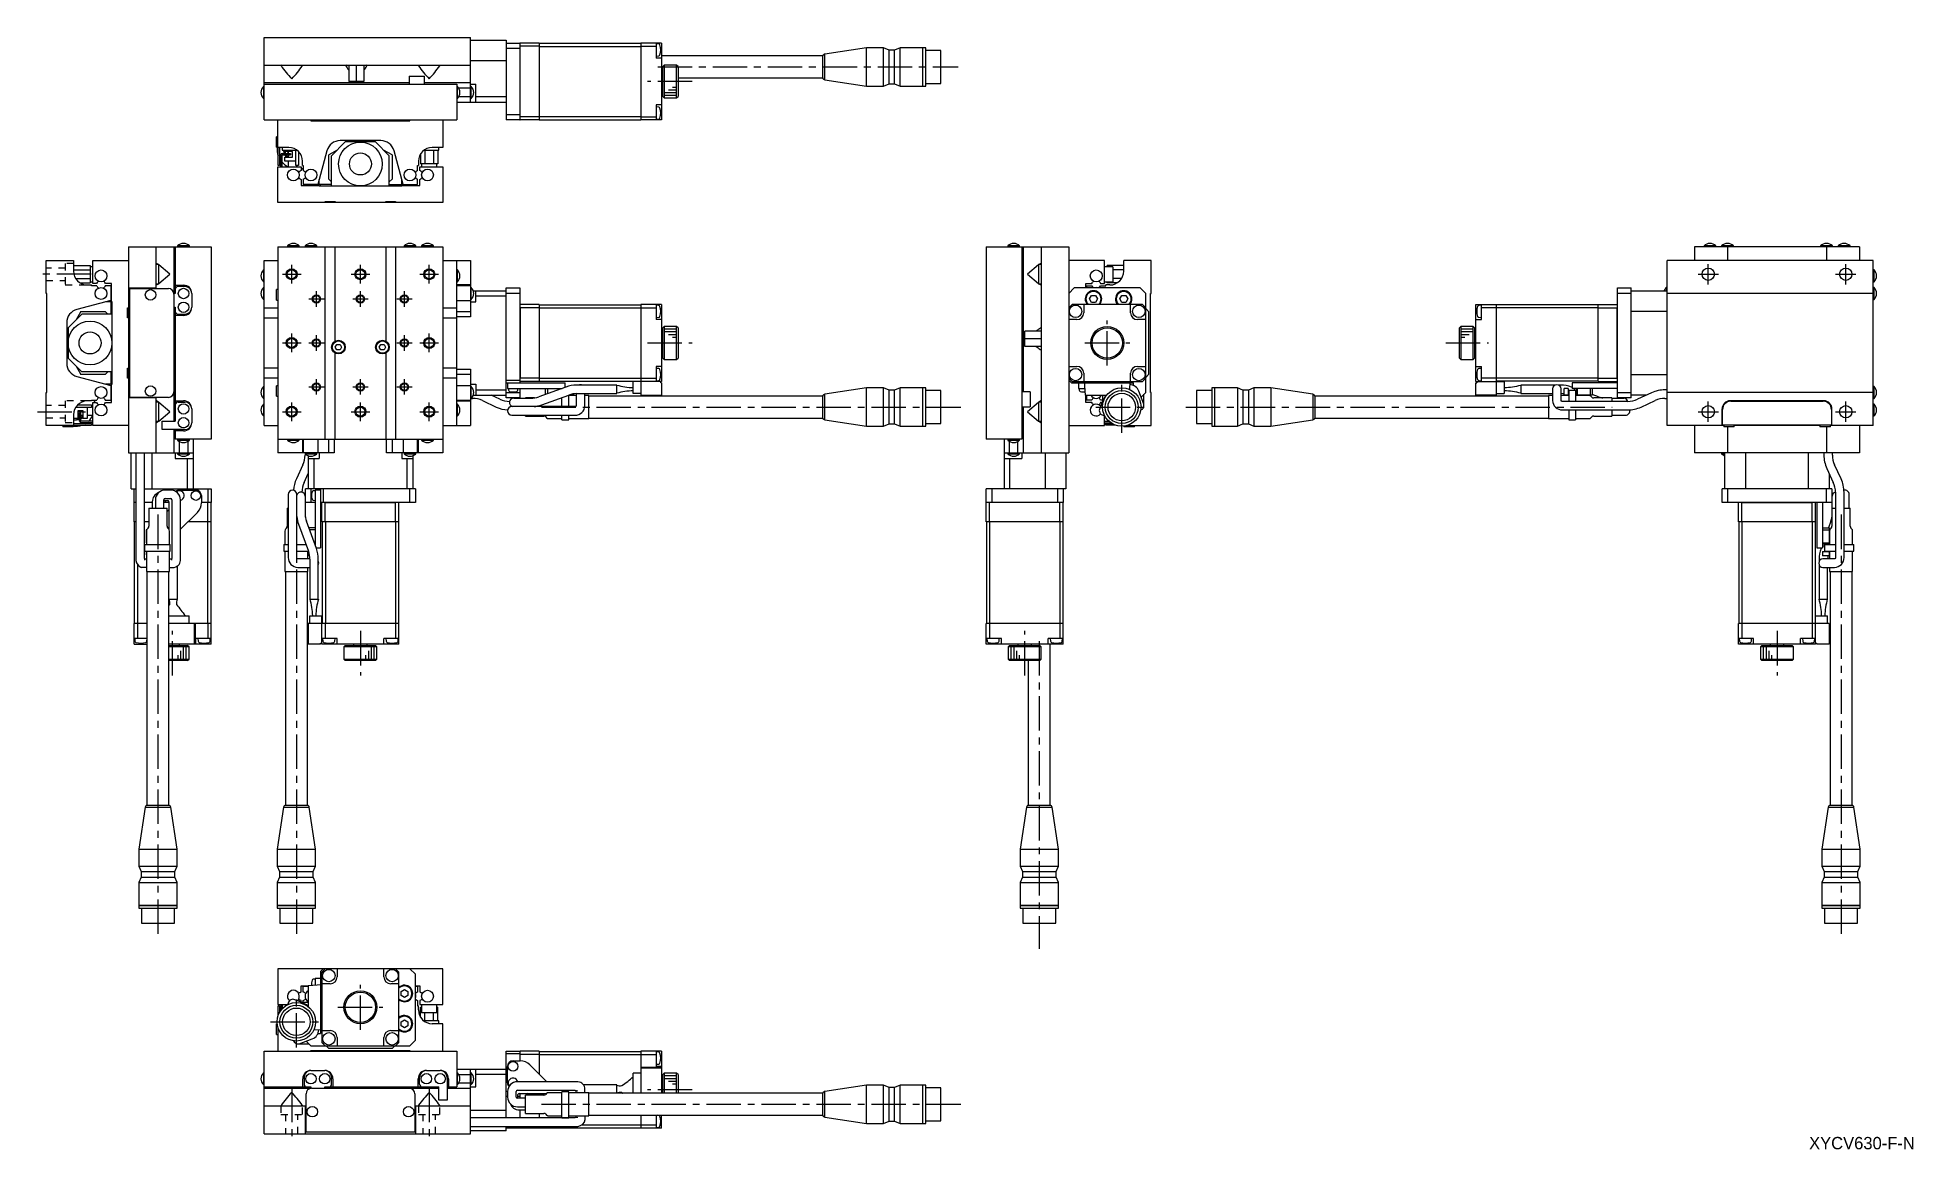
# Model space of a CAD drawing. Extents: x -272 to 411, y 17 to 421.
import ezdxf

# ---------------------------------------------------------------- set-up
doc = ezdxf.new("R2010")
doc.units = 0
doc.header["$LTSCALE"] = 10
doc.linetypes.add('CENTER', pattern=[2, 1.25, -0.25, 0.25, -0.25])
doc.linetypes.add('DOT', pattern=[0.5, 0.25, -0.25])
doc.layers.add('1', color=7, linetype='CONTINUOUS')
doc.styles.get("Standard").update_dxf_attribs({"font": 'FGP教科書体NT-M'})

msp = doc.modelspace()

# ---------------------------------------------------------------- texts
at = {"layer": '1', "color": 7}
msp.add_text('XYCV630-F-N', height=4.5, dxfattribs=at).set_placement((372.721875, 16.993359))

# ---------------------------------------------------------------- linework, layer by layer
at = {"layer": '1', "color": 7, "linetype": 'CONTINUOUS'}
for p, q in [((-189.181957, 421.398169), (-114.181957, 421.398169)), ((-189.181957, 391.398169), (-189.181957, 421.398169)), ((-114.181957, 397.898169), (-114.181957, 421.398169)), ((-114.181957, 420.398169), (-101.181957, 420.398169)), ((-101.181957, 420.398169), (-101.181957, 391.398169)), ((-101.181957, 419.398169), (-96.181957, 419.398169)), ((-96.181957, 417.398169), (-101.181957, 417.398169)), ((-96.081957, 419.398169), (-96.181957, 419.298169)), ((-96.181957, 419.398169), (-96.181957, 391.398169)), ((-89.181957, 418.198169), (-96.181957, 418.198169)), ((-89.181957, 419.398169), (-96.081957, 419.398169)), ((-89.181957, 419.398169), (-89.181957, 391.398169)), ((-89.181957, 419.298169), (-52.181957, 419.298169)), ((-89.181957, 418.156748), (-52.181957, 418.156748)), ((-44.681957, 419.398169), (-52.181957, 419.398169)), ((-52.181957, 419.398169), (-52.181957, 391.398169)), ((-52.181957, 418.198169), (-46.681957, 418.198169)), ((-46.681957, 419.398169), (-46.681957, 413.898169)), ((-45.696677, 419.061968), (-46.681957, 419.148169)), ((-44.681957, 419.398169), (-44.681957, 391.398169)), ((29.903829, 417.698168), (14.669847, 415.382495)), ((29.903829, 403.69817), (29.903829, 417.698168)), ((36.096828, 417.698168), (29.903829, 417.698168)), ((36.096828, 403.69817), (36.096828, 417.698168)), ((38.096828, 416.848169), (36.096828, 417.698168)), ((38.096828, 404.548169), (38.096828, 416.848169)), ((40.096828, 416.848169), (38.096828, 416.848169)), ((42.096828, 417.698168), (40.096828, 416.848169)), ((40.096828, 404.548169), (40.096828, 416.848169)), ((42.096828, 403.69817), (42.096828, 417.698168)), ((50.353828, 417.698168), (42.096828, 417.698168)), ((50.353828, 403.69817), (50.353828, 417.698168)), ((50.403828, 417.648168), (50.353828, 417.698168)), ((50.403828, 403.69817), (50.403828, 417.698168)), ((51.40383, 417.698168), (50.403828, 417.698168)), ((51.40383, 403.69817), (51.40383, 417.698168)), ((56.903831, 416.698167), (51.40383, 416.698167)), ((56.903831, 404.698171), (56.903831, 416.698167)), ((-189.181957, 411.398169), (-114.181957, 411.398169)), ((-182.923614, 411.398169), (-183.081957, 411.275647)), ((-183.081957, 411.275647), (-183.060108, 411.164034)), ((-175.281957, 411.275648), (-175.4403, 411.398169)), ((-175.295004, 411.192663), (-175.281957, 411.275648)), ((-159.423614, 411.398169), (-159.581957, 411.275651)), ((-159.581957, 411.275651), (-159.55194, 411.140983)), ((-158.431957, 411.398169), (-158.431957, 405.398169)), ((-155.681957, 411.398169), (-155.681957, 405.398169)), ((-152.931957, 411.398169), (-152.931957, 405.398169)), ((-151.781957, 411.275651), (-151.9403, 411.398169)), ((-151.852937, 411.047028), (-151.798678, 411.180033)), ((-151.798678, 411.180033), (-151.781957, 411.275651)), ((-132.923614, 411.398169), (-133.081957, 411.275651)), ((-133.081957, 411.275651), (-133.05194, 411.140983)), ((-125.281957, 411.275651), (-125.4403, 411.398169)), ((-125.352937, 411.047028), (-125.298678, 411.180033)), ((-125.298678, 411.180033), (-125.281957, 411.275651)), ((-101.181957, 412.898169), (-114.181957, 412.898169)), ((-46.681957, 414.648169), (-45.696677, 414.73437)), ((-44.681957, 413.898169), (-46.681957, 413.898169)), ((13.946173, 414.698169), (-44.681957, 414.698169)), ((-43.681957, 411.398169), (-44.181957, 410.898169)), ((-44.181957, 399.898169), (-44.181957, 410.898169)), ((-39.181957, 411.398169), (-43.681957, 411.398169)), ((-43.681957, 411.398169), (-43.681957, 399.398169)), ((-38.681957, 410.898169), (-39.181957, 411.398169)), ((-39.181957, 399.398169), (-39.181957, 411.398169)), ((-38.681957, 410.898169), (-38.681957, 399.898169)), ((13.946173, 406.698169), (13.946173, 414.698169)), ((14.669847, 406.013843), (14.669847, 415.382495)), ((-189.474205, 403.548169), (-189.474205, 399.248169)), ((-189.181957, 403.548169), (-189.474205, 403.548169)), ((-136.431957, 404.898169), (-189.181957, 404.898169)), ((-189.181957, 404.398169), (-119.181957, 404.398169)), ((-152.931957, 405.398169), (-158.431957, 405.398169)), ((-136.431957, 407.398169), (-130.931957, 407.398169)), ((-136.431957, 407.398169), (-136.431957, 404.398169)), ((-130.931957, 404.398169), (-130.931957, 407.398169)), ((-114.181957, 404.898169), (-130.931957, 404.898169)), ((-119.181957, 404.398169), (-119.181957, 391.398169)), ((-118.889709, 403.548169), (-119.181957, 403.548169)), ((-118.889709, 399.248169), (-118.889709, 403.548169)), ((-114.181957, 402.934449), (-118.405168, 402.934449)), ((-114.181957, 404.398169), (-112.181957, 404.398169)), ((-113.889709, 403.548169), (-114.181957, 403.548169)), ((-113.889709, 399.248169), (-113.889709, 403.548169)), ((-112.181957, 397.898169), (-112.181957, 404.398169)), ((-44.181957, 407.898169), (-44.681957, 407.898169)), ((-44.681957, 402.898169), (-44.181957, 402.898169)), ((-38.681957, 406.698169), (13.946173, 406.698169)), ((14.669847, 406.013843), (29.903829, 403.69817)), ((29.903829, 403.69817), (36.096828, 403.69817)), ((36.096828, 403.69817), (38.096828, 404.548169)), ((38.096828, 404.548169), (40.096828, 404.548169)), ((40.096828, 404.548169), (42.096828, 403.69817)), ((42.096828, 403.69817), (50.353828, 403.69817)), ((50.353828, 403.69817), (50.403828, 403.74817)), ((50.403828, 403.69817), (51.40383, 403.69817)), ((51.40383, 404.698171), (56.903831, 404.698171)), ((-189.474205, 399.248169), (-189.181957, 399.248169)), ((-119.181957, 399.248169), (-118.889709, 399.248169)), ((-119.181957, 397.898169), (-101.181957, 397.898169)), ((-114.181957, 399.861889), (-118.405168, 399.861889)), ((-114.181957, 399.248169), (-113.889709, 399.248169)), ((-112.181957, 399.898169), (-101.181957, 399.898169)), ((-44.681957, 396.898169), (-46.681957, 396.898169)), ((-46.681957, 396.898169), (-46.681957, 391.398169)), ((-45.696677, 396.061968), (-46.681957, 396.148169)), ((-44.181957, 399.898169), (-43.681957, 399.398169)), ((-43.681957, 399.398169), (-39.181957, 399.398169)), ((-39.181957, 399.398169), (-38.681957, 399.898169)), ((-189.181957, 391.398169), (-119.181957, 391.398169)), ((-184.181957, 381.398169), (-184.181957, 391.398169)), ((-172.181957, 391.398169), (-172.181957, 391.098169)), ((-172.181957, 391.098169), (-136.181957, 391.098169)), ((-136.181957, 391.098169), (-136.181957, 391.398169)), ((-124.181957, 391.398169), (-124.181957, 381.398169)), ((-101.181957, 393.398169), (-96.181957, 393.398169)), ((-96.181957, 391.398169), (-101.181957, 391.398169)), ((-89.181957, 392.598169), (-96.181957, 392.598169)), ((-96.181957, 391.498169), (-96.081957, 391.398169)), ((-89.181957, 391.398169), (-96.081957, 391.398169)), ((-89.181957, 392.63959), (-52.181957, 392.63959)), ((-89.181957, 391.498169), (-52.181957, 391.498169)), ((-52.181957, 392.598169), (-46.681957, 392.598169)), ((-44.681957, 391.398169), (-52.181957, 391.398169)), ((-46.681957, 391.648169), (-45.696677, 391.73437)), ((-184.681957, 381.498169), (-184.681957, 385.298169)), ((-184.181957, 385.298169), (-184.681957, 385.298169)), ((-159.681957, 383.398169), (-164.681957, 378.398169)), ((-146.805779, 383.898169), (-161.558135, 383.898169)), ((-148.681957, 383.398169), (-159.681957, 383.398169)), ((-156.681957, 383.898169), (-157.547982, 383.398169)), ((-150.815932, 383.398169), (-151.681957, 383.898169)), ((-143.681957, 378.398169), (-148.681957, 383.398169)), ((-184.681957, 381.498169), (-184.181957, 381.498169)), ((-180.281957, 381.398169), (-184.181957, 381.398169)), ((-184.081957, 374.898169), (-184.081957, 381.398169)), ((-183.581957, 381.398169), (-183.581957, 374.898169)), ((-183.181957, 374.398169), (-183.181957, 378.698169)), ((-182.681957, 381.398169), (-182.681957, 380.398169)), ((-182.681957, 380.398169), (-177.281957, 380.398169)), ((-182.681957, 379.198169), (-179.681957, 379.198169)), ((-182.681957, 378.698169), (-179.681957, 378.698169)), ((-182.681957, 374.398169), (-182.681957, 378.698169)), ((-181.681957, 379.898169), (-181.681957, 380.398169)), ((-178.881957, 379.898169), (-181.681957, 379.898169)), ((-181.681957, 376.398169), (-181.681957, 377.898169)), ((-181.681957, 377.898169), (-178.881957, 377.898169)), ((-177.681957, 376.398169), (-181.681957, 376.398169)), ((-180.437525, 379.898169), (-180.437525, 379.198169)), ((-180.437525, 378.698169), (-180.437525, 377.898169)), ((-180.437525, 376.398169), (-180.437525, 374.398169)), ((-179.681957, 379.198169), (-179.681957, 378.698169)), ((-178.881957, 377.898169), (-178.881957, 379.898169)), ((-177.681957, 374.898169), (-177.681957, 380.398169)), ((-176.681957, 379.868039), (-176.681957, 374.898169)), ((-175.281957, 374.898169), (-175.281957, 376.398169)), ((-166.387764, 380.192264), (-169.681957, 367.898169)), ((-162.597021, 380.483105), (-165.681957, 378.702017)), ((-165.681957, 369.898169), (-165.681957, 378.702017)), ((-164.681957, 367.398169), (-164.681957, 378.398169)), ((-142.681957, 378.702017), (-145.766893, 380.483105)), ((-143.681957, 367.398169), (-143.681957, 378.398169)), ((-142.681957, 378.702017), (-142.681957, 369.898169)), ((-138.681957, 367.898169), (-141.97615, 380.192264)), ((-133.081957, 376.398169), (-133.081957, 374.898169)), ((-132.357383, 378.989376), (-132.357383, 375.398169)), ((-126.006531, 375.398169), (-132.357383, 375.398169)), ((-131.931957, 375.398169), (-131.931957, 374.398169)), ((-131.081957, 380.398169), (-125.681957, 380.398169)), ((-130.76967, 380.398169), (-130.76967, 375.398169)), ((-124.181957, 381.398169), (-128.081957, 381.398169)), ((-127.594244, 380.398169), (-127.594244, 375.398169)), ((-126.431957, 374.398169), (-126.431957, 375.398169)), ((-126.006531, 380.398169), (-126.006531, 375.398169)), ((-125.681957, 380.398169), (-125.681957, 381.398169)), ((-184.181957, 374.398169), (-175.781957, 374.398169)), ((-184.181957, 361.398169), (-184.181957, 374.398169)), ((-183.581957, 374.898169), (-184.081957, 374.898169)), ((-176.681957, 374.898169), (-177.681957, 374.898169)), ((-177.337525, 374.398169), (-177.337525, 374.898169)), ((-175.781957, 373.00671), (-176.142052, 372.798809)), ((-176.142052, 369.997529), (-175.781957, 369.789628)), ((-175.781957, 374.398169), (-175.781957, 373.00671)), ((-175.781957, 373.64817), (-174.981957, 373.64817)), ((-175.781957, 369.789628), (-175.781957, 367.598169)), ((-175.281957, 374.898169), (-174.981957, 374.898169)), ((-174.981957, 374.898169), (-174.981957, 372.934449)), ((-174.981957, 369.861889), (-174.981957, 367.898169)), ((-169.181957, 367.898169), (-169.181957, 369.764194)), ((-165.681957, 369.898169), (-164.681957, 368.898169)), ((-143.681957, 368.898169), (-142.681957, 369.898169)), ((-139.181957, 367.898169), (-139.181957, 369.764194)), ((-134.181957, 372.437475), (-134.181957, 372.187156)), ((-134.181957, 370.609182), (-134.181957, 370.358863)), ((-133.381957, 374.898169), (-133.081957, 374.898169)), ((-133.381957, 372.934449), (-133.381957, 374.898169)), ((-133.381957, 367.898169), (-133.381957, 369.861889)), ((-132.581957, 373.00671), (-132.581957, 374.398169)), ((-132.581957, 374.398169), (-124.181957, 374.398169)), ((-132.221862, 372.798809), (-132.581957, 373.00671)), ((-132.581957, 369.789628), (-132.221862, 369.997529)), ((-132.581957, 367.598169), (-132.581957, 369.789628)), ((-124.181957, 374.398169), (-124.181957, 361.398169)), ((-175.781957, 367.598169), (-169.181957, 367.598169)), ((-164.681957, 367.898169), (-174.981957, 367.898169)), ((-173.181957, 367.598169), (-173.181957, 367.898169)), ((-170.681957, 367.898169), (-170.681957, 367.598169)), ((-169.181957, 367.598169), (-169.181957, 367.398169)), ((-169.181957, 367.398169), (-139.181957, 367.398169)), ((-168.681957, 367.398188), (-168.681957, 367.898169)), ((-166.981957, 361.748169), (-163.381957, 361.748169)), ((-166.981957, 361.398169), (-166.981957, 361.748169)), ((-164.431957, 361.748169), (-164.431957, 361.398169)), ((-163.381957, 361.748169), (-163.381957, 361.398169)), ((-144.981957, 361.748169), (-141.381957, 361.748169)), ((-144.981957, 361.398169), (-144.981957, 361.748169)), ((-143.931957, 361.398169), (-143.931957, 361.748169)), ((-143.681957, 367.898169), (-133.381957, 367.898169)), ((-141.381957, 361.748169), (-141.381957, 361.398169)), ((-139.181957, 367.398169), (-139.181957, 367.598169)), ((-139.181957, 367.598169), (-132.581957, 367.598169)), ((-134.181957, 367.898169), (-134.181957, 367.598169)), ((-124.181957, 361.398169), (-184.181957, 361.398169)), ((-238.532557, 345.288955), (-238.532557, 270.288955)), ((-238.532557, 345.288955), (-208.532557, 345.288955)), ((-228.532557, 330.088955), (-228.532557, 345.288955)), ((-222.032557, 345.288955), (-222.032557, 328.288955)), ((-221.532557, 345.288955), (-221.532557, 328.288955)), ((-216.382557, 345.581203), (-220.682557, 345.581203)), ((-220.682557, 345.581203), (-220.682557, 345.288955)), ((-216.382557, 345.288955), (-216.382557, 345.581203)), ((-208.532557, 345.288955), (-208.532557, 275.288955)), ((-184.181957, 345.288955), (-184.181957, 270.288955)), ((-184.181957, 345.288955), (-124.181957, 345.288955)), ((-180.731957, 345.581203), (-180.731957, 345.288955)), ((-176.431957, 345.581203), (-180.731957, 345.581203)), ((-176.431957, 345.288955), (-176.431957, 345.581203)), ((-174.331957, 345.581203), (-174.331957, 345.288955)), ((-170.031957, 345.581203), (-174.331957, 345.581203)), ((-170.031957, 345.288955), (-170.031957, 345.581203)), ((-166.981957, 275.288955), (-166.981957, 345.288955)), ((-163.381957, 310.982127), (-163.381957, 345.288955)), ((-144.981957, 345.288955), (-144.981957, 310.982127)), ((-141.381957, 345.288955), (-141.381957, 275.288955)), ((-138.331957, 345.581203), (-138.331957, 345.288955)), ((-134.031957, 345.581203), (-138.331957, 345.581203)), ((-134.031957, 345.288955), (-134.031957, 345.581203)), ((-131.931957, 345.581203), (-131.931957, 345.288955)), ((-127.631957, 345.581203), (-131.931957, 345.581203)), ((-127.631957, 345.288955), (-127.631957, 345.581203)), ((-124.181957, 345.288955), (-124.181957, 270.288955)), ((73.433738, 345.288955), (73.433738, 275.288955)), ((73.433738, 345.288955), (103.433738, 345.288955)), ((85.583738, 345.581203), (81.283738, 345.581203)), ((81.283738, 345.581203), (81.283738, 345.288955)), ((85.583738, 345.288955), (85.583738, 345.581203)), ((86.433738, 345.288955), (86.433738, 275.288955)), ((86.933738, 292.538955), (86.933738, 345.288955)), ((93.433738, 345.288955), (93.433738, 270.288955)), ((103.433738, 345.288955), (103.433738, 270.288955)), ((331.049434, 345.288955), (331.049434, 340.288955)), ((391.049434, 345.288955), (331.049434, 345.288955)), ((338.799434, 345.581203), (334.499434, 345.581203)), ((334.499434, 345.581203), (334.499434, 345.288955)), ((338.799434, 345.288955), (338.799434, 345.581203)), ((345.199434, 345.581203), (340.899434, 345.581203)), ((340.899434, 345.581203), (340.899434, 345.288955)), ((343.049434, 345.288955), (343.049434, 340.288955)), ((345.199434, 345.288955), (345.199434, 345.581203)), ((381.199434, 345.581203), (376.899434, 345.581203)), ((376.899434, 345.581203), (376.899434, 345.288955)), ((379.049434, 345.288955), (379.049434, 340.288955)), ((381.199434, 345.288955), (381.199434, 345.581203)), ((387.599434, 345.581203), (383.299434, 345.581203)), ((383.299434, 345.581203), (383.299434, 345.288955)), ((387.599434, 345.288955), (387.599434, 345.581203)), ((391.049434, 345.288955), (391.049434, 340.288955)), ((-268.532557, 328.288955), (-268.532557, 340.288955)), ((-268.532557, 340.288955), (-258.532557, 340.288955)), ((-258.532557, 340.288955), (-258.532557, 336.388955)), ((-258.532557, 338.464382), (-252.532557, 338.464382)), ((-258.532557, 336.876669), (-252.532557, 336.876669)), ((-252.532557, 338.464382), (-252.532557, 332.113529)), ((-251.532557, 338.038955), (-252.532557, 338.038955)), ((-251.532557, 331.888955), (-251.532557, 340.288955)), ((-251.532557, 340.288955), (-238.532557, 340.288955)), ((-228.410055, 339.188955), (-228.532557, 339.030613)), ((-227.532557, 338.788955), (-228.532557, 338.788955)), ((-227.661817, 338.789461), (-228.410055, 339.188955)), ((-227.53279, 331.882905), (-223.532557, 335.288955)), ((-223.532557, 335.288955), (-227.53265, 338.694902)), ((-227.532557, 331.788955), (-227.532557, 338.788955)), ((-189.181957, 336.838955), (-189.474205, 336.838955)), ((-189.474205, 336.838955), (-189.474205, 332.538955)), ((-189.181957, 340.288955), (-184.181957, 340.288955)), ((-189.181957, 280.288955), (-189.181957, 340.288955)), ((-124.181957, 340.288955), (-114.181957, 340.288955)), ((-119.181957, 280.288955), (-119.181957, 340.288955)), ((-118.889709, 336.838955), (-119.181957, 336.838955)), ((-118.889709, 332.538955), (-118.889709, 336.838955)), ((-114.181957, 340.288955), (-114.181957, 319.788955)), ((92.43392, 338.694968), (88.433738, 335.288955)), ((88.433738, 335.288955), (92.433754, 331.883067)), ((93.433738, 338.788955), (92.433738, 338.788955)), ((92.433738, 338.788955), (92.433738, 331.788955)), ((93.311217, 339.188955), (92.562614, 338.789186)), ((93.433738, 339.030613), (93.311217, 339.188955)), ((116.433738, 340.288955), (103.433738, 340.288955)), ((116.433738, 331.888955), (116.433738, 340.288955)), ((119.433738, 338.038955), (116.433738, 338.038955)), ((123.433738, 338.464382), (117.433738, 338.464382)), ((117.433738, 338.038955), (117.433738, 338.464382)), ((119.433738, 338.038955), (119.433738, 332.538955)), ((123.433738, 336.876669), (119.433738, 336.876669)), ((133.433738, 340.288955), (123.433738, 340.288955)), ((123.433738, 336.388955), (123.433738, 340.288955)), ((133.433738, 328.288955), (133.433738, 340.288955)), ((396.049434, 340.288955), (321.049434, 340.288955)), ((321.049434, 280.288955), (321.049434, 340.288955)), ((396.049434, 280.288955), (396.049434, 340.288955)), ((396.341681, 336.838955), (396.049434, 336.838955)), ((396.341681, 332.538955), (396.341681, 336.838955)), ((-268.232557, 328.288955), (-268.532557, 328.288955)), ((-268.232557, 292.288955), (-268.232557, 328.288955)), ((-257.748461, 333.701242), (-252.532557, 333.701242)), ((-256.123764, 332.113529), (-252.532557, 332.113529)), ((-253.532557, 331.388955), (-252.032557, 331.388955)), ((-252.532557, 332.538955), (-251.532557, 332.538955)), ((-252.032557, 331.088955), (-252.032557, 331.388955)), ((-250.068837, 331.088955), (-252.032557, 331.088955)), ((-250.141098, 331.888955), (-251.532557, 331.888955)), ((-249.933197, 332.249051), (-250.141098, 331.888955)), ((-249.571863, 330.288955), (-249.321544, 330.288955)), ((-247.74357, 330.288955), (-247.493252, 330.288955)), ((-246.924017, 331.888955), (-247.131918, 332.249051)), ((-245.032557, 331.088955), (-246.996277, 331.088955)), ((-244.732557, 331.888955), (-246.924017, 331.888955)), ((-245.032557, 331.088955), (-245.032557, 320.788955)), ((-245.032557, 330.288955), (-244.732557, 330.288955)), ((-244.732557, 325.288955), (-244.732557, 331.888955)), ((-238.532557, 330.288955), (-228.532557, 330.288955)), ((-238.032557, 290.488955), (-238.032557, 330.088955)), ((-238.032557, 330.088955), (-224.032557, 330.088955)), ((-237.032557, 330.088955), (-237.032557, 330.288955)), ((-228.532557, 331.788955), (-227.532557, 331.788955)), ((-228.532557, 331.547298), (-228.410045, 331.388955)), ((-228.410045, 331.388955), (-227.66114, 331.788936)), ((-221.532557, 328.288955), (-222.042582, 328.288955)), ((-222.032557, 328.088955), (-222.032557, 281.788955)), ((-221.532557, 331.288955), (-218.532557, 331.288955)), ((-218.032557, 330.788955), (-220.532557, 330.788955)), ((-215.532557, 328.288955), (-215.532557, 323.288955)), ((-189.474205, 332.538955), (-189.181957, 332.538955)), ((-189.181957, 330.438955), (-189.474205, 330.438955)), ((-189.474205, 330.438955), (-189.474205, 326.138955)), ((-184.681957, 325.888955), (-184.681957, 329.688955)), ((-184.181957, 329.688955), (-184.681957, 329.688955)), ((-119.181957, 332.538955), (-118.889709, 332.538955)), ((-114.181957, 331.388955), (-119.181957, 331.388955)), ((-114.181957, 331.088955), (-119.181957, 331.088955)), ((-113.889709, 330.438955), (-114.181957, 330.438955)), ((-113.889709, 326.138955), (-113.889709, 330.438955)), ((-113.15353, 329.288955), (-101.181957, 329.288955)), ((-112.181957, 325.288955), (-112.181957, 329.288955)), ((-101.181957, 330.288955), (-96.181957, 330.288955)), ((-101.181957, 290.288955), (-101.181957, 330.288955)), ((-96.181957, 328.288955), (-101.181957, 328.288955)), ((-96.181957, 330.288955), (-96.181957, 295.788955)), ((92.433738, 331.788955), (93.433738, 331.788955)), ((92.562651, 331.788699), (93.311236, 331.388955)), ((93.311236, 331.388955), (93.433738, 331.547298)), ((105.433738, 330.288955), (103.433738, 328.288955)), ((129.433738, 330.288955), (105.433738, 330.288955)), ((109.633738, 331.888955), (111.825198, 331.888955)), ((109.633738, 330.288955), (109.633738, 331.888955)), ((109.933738, 331.088955), (109.933738, 330.288955)), ((109.933738, 331.088955), (111.897458, 331.088955)), ((110.990363, 326.288955), (111.71205, 327.538955)), ((111.71205, 327.538955), (113.155426, 327.538955)), ((111.825198, 331.888955), (112.033099, 332.249051)), ((113.155426, 327.538955), (113.877114, 326.288955)), ((114.834378, 332.249051), (115.042279, 331.888955)), ((114.970018, 331.088955), (116.933738, 331.088955)), ((115.042279, 331.888955), (116.433738, 331.888955)), ((116.433738, 332.538955), (119.433738, 332.538955)), ((116.933738, 331.088955), (116.933738, 331.388955)), ((118.433738, 331.388955), (116.933738, 331.388955)), ((117.433738, 332.113529), (117.433738, 332.538955)), ((121.023504, 332.113529), (117.433738, 332.113529)), ((122.649641, 333.701242), (119.433738, 333.701242)), ((121.990363, 326.288955), (122.71205, 327.538955)), ((122.71205, 327.538955), (124.155426, 327.538955)), ((124.155426, 327.538955), (124.877114, 326.288955)), ((131.433738, 328.288955), (129.433738, 330.288955)), ((131.433738, 292.288955), (131.433738, 328.288955)), ((133.133738, 328.288955), (133.433738, 328.288955)), ((133.133738, 292.288955), (133.133738, 328.288955)), ((303.049434, 330.288955), (308.049434, 330.288955)), ((303.049434, 290.288955), (303.049434, 330.288955)), ((308.049434, 328.288955), (303.049434, 328.288955)), ((308.049434, 290.288955), (308.049434, 330.288955)), ((308.049434, 329.288955), (321.049434, 329.288955)), ((320.757186, 330.438955), (320.757186, 329.288955)), ((321.049434, 330.438955), (320.757186, 330.438955)), ((396.049434, 328.288955), (321.049434, 328.288955)), ((396.049434, 332.538955), (396.341681, 332.538955)), ((396.341681, 330.438955), (396.049434, 330.438955)), ((396.341681, 326.138955), (396.341681, 330.438955)), ((-255.532557, 320.788955), (-260.532557, 315.788955)), ((-255.836405, 321.788955), (-257.617494, 318.704019)), ((-245.032557, 325.788955), (-257.326652, 322.494763)), ((-255.836405, 321.788955), (-247.032557, 321.788955)), ((-244.532557, 320.788955), (-255.532557, 320.788955)), ((-246.032557, 320.788955), (-247.032557, 321.788955)), ((-245.032557, 325.288955), (-246.898583, 325.288955)), ((-244.532557, 325.288955), (-244.732557, 325.288955)), ((-244.532557, 295.288955), (-244.532557, 325.288955)), ((-238.882557, 323.088955), (-238.532557, 323.088955)), ((-238.882557, 319.488955), (-238.882557, 323.088955)), ((-222.032557, 323.288955), (-221.532557, 323.288955)), ((-221.532557, 323.288955), (-221.532557, 281.788955)), ((-220.532557, 320.788955), (-218.032557, 320.788955)), ((-189.474205, 326.138955), (-189.181957, 326.138955)), ((-189.181957, 323.088955), (-184.181957, 323.088955)), ((-184.681957, 325.888955), (-184.181957, 325.888955)), ((-124.181957, 323.088955), (-119.181957, 323.088955)), ((-119.181957, 325.788955), (-114.181957, 325.788955)), ((-119.181957, 321.788955), (-114.181957, 321.788955)), ((-114.181957, 326.138955), (-113.889709, 326.138955)), ((-114.181957, 325.288955), (-112.181957, 325.288955)), ((-101.181957, 327.288955), (-112.181957, 327.288955)), ((-89.181957, 324.288955), (-96.181957, 324.288955)), ((-96.181957, 323.188955), (-96.081957, 323.088955)), ((-89.181957, 323.088955), (-96.081957, 323.088955)), ((-96.081957, 323.088955), (-96.081957, 297.488955)), ((-89.181957, 324.288955), (-89.181957, 296.288955)), ((-89.181957, 324.188955), (-52.181957, 324.188955)), ((-89.181957, 323.047534), (-52.181957, 323.047534)), ((-52.181957, 324.288955), (-52.181957, 291.288955)), ((-44.681957, 324.288955), (-52.181957, 324.288955)), ((-52.181957, 323.088955), (-46.681957, 323.088955)), ((-46.681957, 324.288955), (-46.681957, 318.788955)), ((-45.696677, 323.952755), (-46.681957, 324.038955)), ((-44.681957, 324.288955), (-44.681957, 296.288955)), ((104.633738, 324.288955), (103.433738, 323.088955)), ((130.233738, 324.288955), (104.633738, 324.288955)), ((108.933738, 324.288955), (108.933738, 321.288955)), ((111.71205, 325.038955), (110.990363, 326.288955)), ((113.155426, 325.038955), (111.71205, 325.038955)), ((113.877114, 326.288955), (113.155426, 325.038955)), ((122.71205, 325.038955), (121.990363, 326.288955)), ((124.155426, 325.038955), (122.71205, 325.038955)), ((124.877114, 326.288955), (124.155426, 325.038955)), ((125.933738, 321.288955), (125.933738, 324.288955)), ((131.433738, 323.088955), (130.233738, 324.288955)), ((132.433738, 321.788955), (131.433738, 322.788955)), ((132.433738, 321.788955), (132.433738, 298.788955)), ((251.549434, 296.288955), (251.549434, 324.288955)), ((251.549434, 324.288955), (259.049434, 324.288955)), ((253.549434, 324.038955), (252.564154, 323.952755)), ((253.549434, 318.788955), (253.549434, 324.288955)), ((259.049434, 323.088955), (253.549434, 323.088955)), ((259.049434, 291.288955), (259.049434, 324.288955)), ((296.049434, 324.188955), (259.049434, 324.188955)), ((296.049434, 323.047534), (259.049434, 323.047534)), ((296.049434, 324.288955), (303.049434, 324.288955)), ((296.049434, 296.288955), (296.049434, 324.288955)), ((296.049434, 323.088955), (302.949434, 323.088955)), ((302.949434, 323.088955), (303.049434, 323.188955)), ((302.949434, 297.488955), (302.949434, 323.088955)), ((321.049434, 321.788955), (308.049434, 321.788955)), ((396.049434, 326.138955), (396.341681, 326.138955)), ((-261.032557, 317.665133), (-261.032557, 302.912777)), ((-260.532557, 315.788955), (-260.532557, 304.788955)), ((-238.532557, 320.538955), (-238.882557, 320.538955)), ((-238.532557, 319.488955), (-238.882557, 319.488955)), ((-218.532557, 320.288955), (-221.532557, 320.288955)), ((-189.181957, 319.488955), (-184.181957, 319.488955)), ((-124.181957, 319.488955), (-119.181957, 319.488955)), ((-114.181957, 319.788955), (-119.181957, 319.788955)), ((-46.681957, 319.538955), (-45.696677, 319.625156)), ((-44.681957, 318.788955), (-46.681957, 318.788955)), ((-43.681957, 316.288955), (-44.181957, 315.788955)), ((-44.181957, 304.788955), (-44.181957, 315.788955)), ((-43.681957, 316.288955), (-43.681957, 304.288955)), ((-39.181957, 316.288955), (-43.681957, 316.288955)), ((-39.181957, 304.288955), (-39.181957, 316.288955)), ((-38.681957, 315.788955), (-39.181957, 316.288955)), ((-38.681957, 315.788955), (-38.681957, 304.788955)), ((93.433738, 314.538955), (87.433738, 314.538955)), ((87.433738, 309.038955), (87.433738, 314.538955)), ((93.311221, 315.688955), (93.176553, 315.658938)), ((93.433738, 315.530613), (93.311221, 315.688955)), ((106.433738, 318.788955), (103.433738, 318.788955)), ((131.433738, 318.788955), (128.433738, 318.788955)), ((246.049434, 316.288955), (245.549434, 315.788955)), ((245.549434, 304.788955), (245.549434, 315.788955)), ((246.049434, 316.288955), (246.049434, 304.288955)), ((250.549434, 316.288955), (246.049434, 316.288955)), ((250.549434, 304.288955), (250.549434, 316.288955)), ((251.049434, 315.788955), (250.549434, 316.288955)), ((251.049434, 315.788955), (251.049434, 304.788955)), ((251.549434, 318.788955), (253.549434, 318.788955)), ((252.564154, 319.625156), (253.549434, 319.538955)), ((-260.532557, 313.654981), (-261.032557, 312.788955)), ((-261.032557, 307.788955), (-260.532557, 306.92293)), ((-163.336658, 308.788955), (-162.759307, 309.788955)), ((-162.759307, 307.788955), (-163.336658, 308.788955)), ((-162.759307, 309.788955), (-161.604607, 309.788955)), ((-161.604607, 307.788955), (-162.759307, 307.788955)), ((-161.604607, 309.788955), (-161.027256, 308.788955)), ((-161.027256, 308.788955), (-161.604607, 307.788955)), ((-147.336658, 308.788955), (-146.759307, 309.788955)), ((-146.759307, 307.788955), (-147.336658, 308.788955)), ((-146.759307, 309.788955), (-145.604607, 309.788955)), ((-145.604607, 307.788955), (-146.759307, 307.788955)), ((-145.604607, 309.788955), (-145.027256, 308.788955)), ((-145.027256, 308.788955), (-145.604607, 307.788955)), ((-44.181957, 312.788955), (-44.681957, 312.788955)), ((-44.681957, 307.788955), (-44.181957, 307.788955)), ((93.433738, 311.788955), (87.433738, 311.788955)), ((93.433738, 309.038955), (87.433738, 309.038955)), ((93.082598, 307.959936), (93.215602, 307.905676)), ((93.215602, 307.905676), (93.31122, 307.888955)), ((93.31122, 307.888955), (93.433738, 308.047298)), ((251.549434, 312.788955), (251.049434, 312.788955)), ((251.049434, 307.788955), (251.549434, 307.788955)), ((-260.532557, 304.788955), (-255.532557, 299.788955)), ((-257.617494, 301.873892), (-255.836405, 298.788955)), ((-238.882557, 301.088955), (-238.532557, 301.088955)), ((-238.882557, 297.488955), (-238.882557, 301.088955)), ((-184.181957, 301.088955), (-189.181957, 301.088955)), ((-163.381957, 275.288955), (-163.381957, 306.595784)), ((-144.981957, 306.595784), (-144.981957, 275.288955)), ((-119.181957, 301.088955), (-124.181957, 301.088955)), ((-119.181957, 300.788955), (-114.181957, 300.788955)), ((-114.181957, 300.788955), (-114.181957, 280.288955)), ((-44.681957, 301.788955), (-46.681957, 301.788955)), ((-46.681957, 301.788955), (-46.681957, 296.288955)), ((-45.696677, 300.952755), (-46.681957, 301.038955)), ((-44.181957, 304.788955), (-43.681957, 304.288955)), ((-43.681957, 304.288955), (-39.181957, 304.288955)), ((-39.181957, 304.288955), (-38.681957, 304.788955)), ((103.433738, 301.788955), (106.433738, 301.788955)), ((128.433738, 301.788955), (131.433738, 301.788955)), ((245.549434, 304.788955), (246.049434, 304.288955)), ((246.049434, 304.288955), (250.549434, 304.288955)), ((250.549434, 304.288955), (251.049434, 304.788955)), ((251.549434, 301.788955), (253.549434, 301.788955)), ((253.549434, 301.038955), (252.564154, 300.952755)), ((253.549434, 296.288955), (253.549434, 301.788955)), ((-257.326652, 298.083148), (-245.032557, 294.788955)), ((-247.032557, 298.788955), (-255.836405, 298.788955)), ((-244.532557, 299.788955), (-255.532557, 299.788955)), ((-247.032557, 298.788955), (-246.032557, 299.788955)), ((-245.032557, 295.288955), (-246.898583, 295.288955)), ((-245.032557, 299.788955), (-245.032557, 289.488955)), ((-244.532577, 295.788955), (-245.032557, 295.788955)), ((-245.032557, 293.788955), (-244.732557, 293.788955)), ((-244.732557, 295.288955), (-244.532557, 295.288955)), ((-244.732557, 288.688955), (-244.732557, 295.288955)), ((-238.882557, 300.038955), (-238.532557, 300.038955)), ((-238.532557, 297.488955), (-238.882557, 297.488955)), ((-189.181957, 294.438955), (-189.474205, 294.438955)), ((-189.474205, 294.438955), (-189.474205, 290.138955)), ((-184.181957, 297.488955), (-189.181957, 297.488955)), ((-184.681957, 290.888955), (-184.681957, 294.688955)), ((-184.181957, 294.688955), (-184.681957, 294.688955)), ((-119.181957, 297.488955), (-124.181957, 297.488955)), ((-114.181957, 298.788955), (-119.181957, 298.788955)), ((-119.181957, 294.788955), (-114.181957, 294.788955)), ((-114.181957, 295.288955), (-112.181957, 295.288955)), ((-113.889709, 294.438955), (-114.181957, 294.438955)), ((-113.889709, 290.138955), (-113.889709, 294.438955)), ((-112.181957, 295.288955), (-112.181957, 291.288955)), ((-101.181957, 296.788955), (-96.181957, 296.788955)), ((-101.181957, 295.788955), (-79.681957, 295.788955)), ((-100.681957, 295.788955), (-100.681957, 293.788955)), ((-100.681957, 293.788955), (-80.78355, 293.788955)), ((-100.431957, 293.788955), (-100.372221, 293.106168)), ((-96.991693, 293.106168), (-96.931957, 293.788955)), ((-96.081957, 297.488955), (-96.181957, 297.388955)), ((-89.181957, 296.288955), (-96.181957, 296.288955)), ((-96.181957, 293.788955), (-96.181957, 290.288955)), ((-89.181957, 297.488955), (-96.081957, 297.488955)), ((-79.46902, 294.267405), (-89.310853, 290.685271)), ((-89.181957, 297.530377), (-52.181957, 297.530377)), ((-89.181957, 296.388955), (-52.181957, 296.388955)), ((-86.981957, 293.788955), (-86.981957, 291.53292)), ((-86.164712, 293.788955), (-86.164712, 291.830373)), ((-81.497278, 293.788955), (-81.497278, 293.52918)), ((-81.081957, 293.788955), (-81.081957, 293.680344)), ((-79.681957, 294.189902), (-79.681957, 295.788955)), ((-60.981957, 294.963955), (-75.518687, 294.963955)), ((-60.981957, 291.863955), (-60.981957, 294.988955)), ((-54.981957, 291.888955), (-54.981957, 296.288955)), ((-44.681957, 296.288955), (-54.981957, 296.288955)), ((-52.181957, 297.488955), (-46.681957, 297.488955)), ((-46.681957, 296.538955), (-45.696677, 296.625156)), ((-44.981957, 295.788955), (-44.981957, 296.288955)), ((-44.681957, 295.788955), (-44.981957, 295.788955)), ((-44.681957, 295.788955), (-44.681957, 291.288955)), ((29.903829, 293.988954), (14.669847, 291.673281)), ((36.096828, 293.988954), (29.903829, 293.988954)), ((29.903829, 279.988956), (29.903829, 293.988954)), ((38.096828, 293.138955), (36.096828, 293.988954)), ((36.096828, 279.988956), (36.096828, 293.988954)), ((42.096828, 293.988954), (40.096828, 293.138955)), ((50.353828, 293.988954), (42.096828, 293.988954)), ((42.096828, 279.988956), (42.096828, 293.988954)), ((50.403828, 293.938954), (50.353828, 293.988954)), ((50.353828, 279.988956), (50.353828, 293.988954)), ((51.40383, 293.988954), (50.403828, 293.988954)), ((50.403828, 279.988956), (50.403828, 293.988954)), ((51.40383, 279.988956), (51.40383, 293.988954)), ((103.433738, 297.488955), (104.633738, 296.288955)), ((103.433738, 296.788955), (104.433738, 295.788955)), ((104.433738, 295.788955), (126.933738, 295.788955)), ((104.633738, 296.288955), (130.233738, 296.288955)), ((106.933738, 295.788955), (106.933738, 293.788955)), ((106.933738, 293.788955), (109.358555, 293.788955)), ((107.183738, 293.788955), (107.243474, 293.106168)), ((108.933738, 299.288955), (108.933738, 296.288955)), ((109.533378, 291.288955), (109.183738, 296.288955)), ((125.683738, 296.288955), (125.483559, 293.426229)), ((125.610192, 295.120775), (125.602051, 295.120775)), ((125.933738, 296.288955), (125.933738, 299.288955)), ((126.933738, 294.864819), (126.933738, 295.788955)), ((130.233738, 296.288955), (131.433738, 297.488955)), ((131.433738, 297.788955), (132.433738, 298.788955)), ((155.463646, 293.988954), (155.463646, 279.988956)), ((156.463648, 293.988954), (155.463646, 293.988954)), ((156.463648, 293.988954), (156.463648, 279.988956)), ((156.513648, 293.988954), (156.463648, 293.938954)), ((156.513648, 293.988954), (156.513648, 279.988956)), ((164.770648, 293.988954), (156.513648, 293.988954)), ((164.770648, 293.988954), (164.770648, 279.988956)), ((166.770648, 293.138955), (164.770648, 293.988954)), ((170.770648, 293.988954), (168.770648, 293.138955)), ((170.770648, 293.988954), (170.770648, 279.988956)), ((176.963647, 293.988954), (170.770648, 293.988954)), ((176.963647, 293.988954), (176.963647, 279.988956)), ((192.19763, 291.673281), (176.963647, 293.988954)), ((251.549434, 296.288955), (261.849434, 296.288955)), ((251.549434, 291.288955), (251.549434, 295.788955)), ((251.549434, 295.788955), (251.849434, 295.788955)), ((251.849434, 296.288955), (251.849434, 295.788955)), ((252.564154, 296.625156), (253.549434, 296.538955)), ((259.049434, 297.488955), (253.549434, 297.488955)), ((296.049434, 297.530377), (259.049434, 297.530377)), ((296.049434, 296.388955), (259.049434, 296.388955)), ((261.849434, 296.288955), (261.849434, 291.888955)), ((267.849434, 294.988955), (267.849434, 291.863955)), ((280.306982, 294.963955), (267.849434, 294.963955)), ((279.436356, 293.570775), (279.436356, 289.342158)), ((282.386164, 294.963955), (281.665729, 294.963955)), ((282.536356, 289.342158), (282.536356, 293.570775)), ((283.649434, 291.288955), (283.649434, 293.788955)), ((285.149434, 293.788955), (283.649434, 293.788955)), ((285.149434, 293.788955), (285.149434, 291.288955)), ((286.549434, 294.189902), (286.336496, 294.267405)), ((286.549434, 295.788955), (286.549434, 293.788955)), ((303.049434, 295.788955), (286.549434, 295.788955)), ((303.049434, 293.788955), (286.549434, 293.788955)), ((287.249434, 293.788955), (287.249434, 293.058955)), ((287.949434, 293.788955), (287.949434, 291.288955)), ((288.364755, 293.788955), (288.364755, 291.288955)), ((293.032189, 293.788955), (293.032189, 291.288955)), ((293.849434, 293.788955), (293.849434, 291.288955)), ((296.049434, 297.488955), (302.949434, 297.488955)), ((296.049434, 296.288955), (303.049434, 296.288955)), ((303.049434, 297.388955), (302.949434, 297.488955)), ((308.049434, 298.788955), (321.049434, 298.788955)), ((396.341681, 294.438955), (396.049434, 294.438955)), ((396.341681, 290.138955), (396.341681, 294.438955)), ((-268.532557, 280.288955), (-268.532557, 292.288955)), ((-268.532557, 292.288955), (-268.232557, 292.288955)), ((-252.032557, 286.788955), (-257.803344, 286.788955)), ((-257.002428, 287.788955), (-252.032557, 287.788955)), ((-252.032557, 289.188955), (-253.532557, 289.188955)), ((-253.532557, 286.788955), (-253.532557, 282.788955)), ((-252.032557, 289.488955), (-250.068837, 289.488955)), ((-252.032557, 289.188955), (-252.032557, 289.488955)), ((-252.032557, 287.788955), (-252.032557, 286.788955)), ((-251.532557, 287.133388), (-252.032557, 287.133388)), ((-251.532557, 288.688955), (-250.141098, 288.688955)), ((-251.532557, 280.288955), (-251.532557, 288.688955)), ((-250.782558, 288.688955), (-250.782558, 289.488955)), ((-250.141098, 288.688955), (-249.933197, 288.32886)), ((-247.131918, 288.32886), (-246.924017, 288.688955)), ((-246.996277, 289.488955), (-245.032557, 289.488955)), ((-246.924017, 288.688955), (-244.732557, 288.688955)), ((-244.732557, 291.288955), (-245.032557, 291.288955)), ((-228.532557, 290.288955), (-238.532557, 290.288955)), ((-224.032557, 290.488955), (-238.032557, 290.488955)), ((-237.032557, 290.288955), (-237.032557, 290.488955)), ((-228.532557, 270.288955), (-228.532557, 290.488955)), ((-228.410039, 289.188955), (-228.532557, 289.030613)), ((-227.532557, 288.788955), (-228.532557, 288.788955)), ((-227.661379, 288.789147), (-228.410039, 289.188955)), ((-223.532557, 285.288955), (-227.532806, 288.695018)), ((-227.532557, 281.788955), (-227.532557, 288.788955)), ((-221.532557, 289.288955), (-218.532557, 289.288955)), ((-220.532557, 288.788955), (-218.032557, 288.788955)), ((-189.474205, 290.138955), (-189.181957, 290.138955)), ((-189.181957, 288.038955), (-189.474205, 288.038955)), ((-189.474205, 288.038955), (-189.474205, 283.738955)), ((-184.681957, 290.888955), (-184.181957, 290.888955)), ((-119.181957, 289.488955), (-114.181957, 289.488955)), ((-119.181957, 289.188955), (-114.181957, 289.188955)), ((-118.889709, 288.038955), (-119.181957, 288.038955)), ((-118.889709, 283.738955), (-118.889709, 288.038955)), ((-114.181957, 290.138955), (-113.398904, 290.138955)), ((-113.15353, 291.288955), (-101.181957, 291.288955)), ((-112.181957, 293.288955), (-101.181957, 293.288955)), ((-109.827779, 289.347256), (-104.783173, 286.994918)), ((-103.473057, 289.804472), (-106.656542, 291.288955)), ((-101.181957, 292.288955), (-96.181957, 292.288955)), ((-96.181957, 290.288955), (-101.181957, 290.288955)), ((-76.118879, 287.133388), (-99.118879, 287.133388)), ((-98.437654, 290.175673), (-92.200923, 290.175673)), ((-94.096171, 290.175673), (-94.096171, 290.288955)), ((-90.821926, 290.288955), (-94.096171, 290.288955)), ((-88.250591, 287.772224), (-78.408757, 291.354358)), ((-80.931957, 287.133388), (-80.931957, 290.435989)), ((-78.431957, 287.133388), (-78.431957, 291.345914)), ((-76.781957, 291.288955), (-78.431957, 291.288955)), ((-75.668879, 291.188955), (-78.431957, 291.188955)), ((-78.281957, 291.358955), (-78.396095, 291.358955)), ((-78.281957, 291.288955), (-78.281957, 291.39937)), ((-76.781957, 291.768993), (-76.781957, 291.288955)), ((-76.113682, 287.133411), (-76.118879, 287.133388)), ((-76.09738, 287.133787), (-76.113682, 287.133411)), ((-76.080148, 287.134687), (-76.09738, 287.133787)), ((-76.062928, 287.136104), (-76.080148, 287.134687)), ((-76.045734, 287.138041), (-76.062928, 287.136104)), ((-76.02858, 287.140502), (-76.045734, 287.138041)), ((-76.011481, 287.143491), (-76.02858, 287.140502)), ((-75.994451, 287.147012), (-76.011481, 287.143491)), ((-75.977504, 287.15107), (-75.994451, 287.147012)), ((-75.960656, 287.155672), (-75.977504, 287.15107)), ((-75.943922, 287.160824), (-75.960656, 287.155672)), ((-75.927318, 287.166534), (-75.943922, 287.160824)), ((-75.910861, 287.172812), (-75.927318, 287.166534)), ((-75.894566, 287.179669), (-75.910861, 287.172812)), ((-75.878453, 287.187116), (-75.894566, 287.179669)), ((-75.862539, 287.19517), (-75.878453, 287.187116)), ((-75.846843, 287.203848), (-75.862539, 287.19517)), ((-75.831388, 287.213173), (-75.846843, 287.203848)), ((-75.816194, 287.223169), (-75.831388, 287.213173)), ((-75.801284, 287.233871), (-75.816194, 287.223169)), ((-75.786685, 287.245321), (-75.801284, 287.233871)), ((-75.772423, 287.257571), (-75.786685, 287.245321)), ((-75.758574, 287.270649), (-75.772423, 287.257571)), ((-75.746558, 287.28312), (-75.758574, 287.270649)), ((-75.734994, 287.29632), (-75.746558, 287.28312)), ((-75.723925, 287.310321), (-75.734994, 287.29632)), ((-75.713403, 287.325221), (-75.723925, 287.310321)), ((-75.703495, 287.341162), (-75.713403, 287.325221)), ((-75.69429, 287.358358), (-75.703495, 287.341162)), ((-75.685917, 287.377137), (-75.69429, 287.358358)), ((-75.678597, 287.398031), (-75.685917, 287.377137)), ((-75.672733, 287.421975), (-75.678597, 287.398031)), ((-75.669215, 287.45073), (-75.672733, 287.421975)), ((-75.668879, 287.462773), (-75.669215, 287.45073)), ((-75.668879, 291.862621), (-75.668879, 287.462773)), ((-75.518687, 291.863955), (-60.981957, 291.863955)), ((-72.568879, 287.462773), (-72.568879, 291.863955)), ((-71.096171, 291.188955), (-72.568879, 291.188955)), ((-71.096171, 282.788955), (-71.096171, 291.188955)), ((13.946173, 290.988955), (-71.096171, 290.988955)), ((-52.181957, 291.888955), (-54.981957, 291.888955)), ((-52.181957, 291.288955), (-44.681957, 291.288955)), ((13.946173, 282.988955), (13.946173, 290.988955)), ((14.669847, 282.30463), (14.669847, 291.673281)), ((40.096828, 293.138955), (38.096828, 293.138955)), ((38.096828, 280.838955), (38.096828, 293.138955)), ((40.096828, 280.838955), (40.096828, 293.138955)), ((56.903831, 292.988953), (51.40383, 292.988953)), ((56.903831, 280.988957), (56.903831, 292.988953)), ((89.433738, 292.538955), (86.433738, 292.538955)), ((86.433738, 287.038955), (89.433738, 287.038955)), ((86.933738, 270.288955), (86.933738, 287.038955)), ((92.433959, 288.694997), (88.433738, 285.288955)), ((89.433738, 292.538955), (89.433738, 287.038955)), ((93.433738, 288.788955), (92.433738, 288.788955)), ((92.433738, 288.788955), (92.433738, 281.788955)), ((93.311221, 289.188955), (92.562534, 288.789128)), ((93.433738, 289.030613), (93.311221, 289.188955)), ((109.533372, 291.288955), (117.210154, 291.288955)), ((109.633738, 288.688955), (109.633738, 291.288955)), ((111.825198, 288.688955), (109.633738, 288.688955)), ((109.933738, 291.288955), (109.933738, 289.488955)), ((111.897458, 289.488955), (109.933738, 289.488955)), ((112.033099, 288.32886), (111.825198, 288.688955)), ((115.518461, 288.508077), (114.646912, 286.113519)), ((115.042279, 288.688955), (114.834378, 288.32886)), ((115.683739, 289.488955), (114.970018, 289.488955)), ((115.586271, 288.688955), (115.042279, 288.688955)), ((115.683739, 291.288955), (115.683739, 288.932054)), ((130.690262, 287.992904), (128.946102, 292.784946)), ((129.742271, 290.597488), (131.433738, 292.288955)), ((130.783738, 287.462773), (130.783738, 291.638956)), ((133.433738, 292.288955), (133.133738, 292.288955)), ((133.433738, 280.288955), (133.433738, 292.288955)), ((149.963645, 292.988953), (149.963645, 280.988957)), ((155.463646, 292.988953), (149.963645, 292.988953)), ((166.770648, 293.138955), (166.770648, 280.838955)), ((168.770648, 293.138955), (166.770648, 293.138955)), ((168.770648, 293.138955), (168.770648, 280.838955)), ((192.19763, 291.673281), (192.19763, 282.30463)), ((192.921304, 290.988955), (192.921304, 282.988955)), ((277.963647, 290.988955), (192.921304, 290.988955)), ((259.049434, 291.288955), (251.549434, 291.288955)), ((259.049434, 291.888955), (261.849434, 291.888955)), ((267.849434, 291.863955), (279.436356, 291.863955)), ((277.963647, 291.188955), (277.963647, 282.788955)), ((279.436356, 291.188955), (277.963647, 291.188955)), ((285.299434, 291.188955), (282.536356, 291.188955)), ((282.537764, 289.31749), (282.536356, 289.342158)), ((282.541894, 289.293258), (282.537764, 289.31749)), ((282.54778, 289.271976), (282.541894, 289.293258)), ((282.55494, 289.252745), (282.54778, 289.271976)), ((282.563119, 289.235031), (282.55494, 289.252745)), ((282.572162, 289.218513), (282.563119, 289.235031)), ((282.581962, 289.202987), (282.572162, 289.218513)), ((282.592442, 289.188323), (282.581962, 289.202987)), ((282.603537, 289.174432), (282.592442, 289.188323)), ((282.615193, 289.161251), (282.603537, 289.174432)), ((282.627367, 289.148735), (282.615193, 289.161251)), ((282.640016, 289.136852), (282.627367, 289.148735)), ((282.653105, 289.125576), (282.640016, 289.136852)), ((282.666602, 289.114886), (282.653105, 289.125576)), ((282.680476, 289.104769), (282.666602, 289.114886)), ((282.6947, 289.095212), (282.680476, 289.104769)), ((282.709249, 289.086204), (282.6947, 289.095212)), ((282.724099, 289.077738), (282.709249, 289.086204)), ((282.739227, 289.069806), (282.724099, 289.077738)), ((282.754613, 289.062403), (282.739227, 289.069806)), ((282.770237, 289.055524), (282.754613, 289.062403)), ((282.786079, 289.049165), (282.770237, 289.055524)), ((282.802123, 289.043324), (282.786079, 289.049165)), ((282.81835, 289.037997), (282.802123, 289.043324)), ((282.834744, 289.033183), (282.81835, 289.037997)), ((282.851288, 289.028879), (282.834744, 289.033183)), ((282.867967, 289.025085), (282.851288, 289.028879)), ((282.884766, 289.0218), (282.867967, 289.025085)), ((282.901669, 289.019023), (282.884766, 289.0218)), ((282.918663, 289.016755), (282.901669, 289.019023)), ((282.935731, 289.014995), (282.918663, 289.016755)), ((282.95286, 289.013744), (282.935731, 289.014995)), ((282.970036, 289.013003), (282.95286, 289.013744)), ((282.986356, 289.012773), (282.970036, 289.013003)), ((306.769409, 289.012773), (282.986356, 289.012773)), ((285.299434, 291.288955), (283.649434, 291.288955)), ((285.149434, 292.558955), (285.299434, 292.558955)), ((285.299434, 291.358955), (285.149434, 291.358955)), ((287.494309, 293.058955), (285.299434, 293.058955)), ((285.299434, 293.058955), (285.299434, 289.012773)), ((287.799434, 292.94368), (287.494309, 293.058955)), ((287.799434, 292.94368), (287.799434, 289.012773)), ((287.949434, 291.358955), (287.799434, 291.358955)), ((293.849434, 291.288955), (287.799434, 291.288955)), ((292.649434, 291.188955), (287.799434, 291.188955)), ((293.670754, 290.581849), (293.35654, 290.896062)), ((296.17833, 290.685271), (293.849434, 291.53292)), ((300.963647, 290.288955), (294.377861, 290.288955)), ((300.963647, 290.288955), (300.963647, 289.012773)), ((300.963647, 290.175673), (305.30513, 290.175673)), ((303.049434, 292.288955), (308.049434, 292.288955)), ((308.049434, 290.288955), (303.049434, 290.288955)), ((313.524018, 291.288955), (308.049434, 291.288955)), ((315.385139, 292.15681), (310.340533, 289.804472)), ((311.65065, 286.994918), (316.695256, 289.347256)), ((321.049434, 293.238955), (320.26638, 293.238955)), ((320.26638, 290.138955), (321.049434, 290.138955)), ((396.049434, 292.288955), (321.049434, 292.288955)), ((378.049434, 289.288955), (344.049434, 289.288955)), ((344.249434, 289.088955), (377.849434, 289.088955)), ((396.049434, 290.138955), (396.341681, 290.138955)), ((396.341681, 288.038955), (396.049434, 288.038955)), ((396.341681, 283.738955), (396.341681, 288.038955)), ((-258.532557, 280.288955), (-268.532557, 280.288955)), ((-262.432557, 280.288955), (-262.432557, 279.788955)), ((-258.632557, 279.788955), (-262.432557, 279.788955)), ((-258.632557, 279.788955), (-258.632557, 280.288955)), ((-258.532557, 284.188955), (-258.532557, 280.288955)), ((-257.032557, 282.788955), (-258.532557, 282.788955)), ((-252.032557, 280.888955), (-258.532557, 280.888955)), ((-258.532557, 280.388955), (-252.032557, 280.388955)), ((-255.032557, 285.588955), (-257.032557, 285.588955)), ((-257.032557, 285.588955), (-257.032557, 282.788955)), ((-257.032557, 284.033388), (-256.332557, 284.033388)), ((-256.332557, 284.788955), (-255.832557, 284.788955)), ((-256.332557, 281.788955), (-256.332557, 284.788955)), ((-255.832557, 281.788955), (-255.832557, 284.788955)), ((-255.832557, 284.033388), (-255.032557, 284.033388)), ((-251.532557, 281.788955), (-255.832557, 281.788955)), ((-251.532557, 281.288955), (-255.832557, 281.288955)), ((-255.032557, 282.788955), (-255.032557, 285.588955)), ((-253.532557, 282.788955), (-255.032557, 282.788955)), ((-253.532557, 284.033388), (-251.532557, 284.033388)), ((-252.032557, 280.888955), (-252.032557, 280.388955)), ((-238.532557, 280.288955), (-251.532557, 280.288955)), ((-228.532557, 281.788955), (-227.532557, 281.788955)), ((-228.532557, 281.547298), (-228.41004, 281.388955)), ((-228.41004, 281.388955), (-227.661353, 281.788783)), ((-227.532777, 281.882914), (-223.532557, 285.288955)), ((-226.332557, 278.788955), (-226.332557, 281.788955)), ((-226.332557, 281.788955), (-221.532557, 281.788955)), ((-215.532557, 286.288955), (-215.532557, 281.288955)), ((-189.474205, 283.738955), (-189.181957, 283.738955)), ((-189.181957, 280.288955), (-184.181957, 280.288955)), ((-124.181957, 280.288955), (-114.181957, 280.288955)), ((-119.181957, 283.738955), (-118.889709, 283.738955)), ((-99.118879, 284.033388), (-76.118879, 284.033388)), ((-94.096171, 283.688955), (-94.096171, 284.033388)), ((-94.096171, 283.688955), (-87.510384, 283.688955)), ((-86.803277, 283.396062), (-86.489064, 283.081849)), ((-85.781957, 282.788955), (-80.931957, 282.788955)), ((-80.931957, 282.388955), (-80.931957, 284.033388)), ((-80.931957, 282.388955), (-78.431957, 282.388955)), ((-78.431957, 282.388955), (-78.431957, 284.033388)), ((-78.431957, 282.788955), (-71.096171, 282.788955)), ((-71.096171, 282.988955), (13.946173, 282.988955)), ((14.669847, 282.30463), (29.903829, 279.988956)), ((29.903829, 279.988956), (36.096828, 279.988956)), ((36.096828, 279.988956), (38.096828, 280.838955)), ((38.096828, 280.838955), (40.096828, 280.838955)), ((40.096828, 280.838955), (42.096828, 279.988956)), ((42.096828, 279.988956), (50.353828, 279.988956)), ((50.353828, 279.988956), (50.403828, 280.038956)), ((50.403828, 279.988956), (51.40383, 279.988956)), ((51.40383, 280.988957), (56.903831, 280.988957)), ((88.433738, 285.288955), (92.433987, 281.882893)), ((92.433738, 281.788955), (93.433738, 281.788955)), ((92.56256, 281.788764), (93.31122, 281.388955)), ((93.31122, 281.388955), (93.433738, 281.547298)), ((103.433738, 280.288955), (116.433738, 280.288955)), ((116.388299, 284.033388), (116.103436, 284.033388)), ((116.433738, 280.288955), (116.433738, 283.937729)), ((116.433738, 281.788955), (118.04759, 281.788955)), ((116.433738, 281.288955), (118.67049, 281.288955)), ((116.933738, 280.388955), (116.933738, 280.888955)), ((116.933738, 280.888955), (119.300084, 280.888955)), ((120.401361, 280.388955), (116.933738, 280.388955)), ((123.533738, 280.034821), (123.533738, 279.788955)), ((127.333738, 279.788955), (123.533738, 279.788955)), ((124.761048, 280.288955), (133.433738, 280.288955)), ((127.333738, 279.788955), (127.333738, 280.288955)), ((149.963645, 280.988957), (155.463646, 280.988957)), ((155.463646, 279.988956), (156.463648, 279.988956)), ((156.463648, 280.038956), (156.513648, 279.988956)), ((156.513648, 279.988956), (164.770648, 279.988956)), ((164.770648, 279.988956), (166.770648, 280.838955)), ((166.770648, 280.838955), (168.770648, 280.838955)), ((168.770648, 280.838955), (170.770648, 279.988956)), ((170.770648, 279.988956), (176.963647, 279.988956)), ((176.963647, 279.988956), (192.19763, 282.30463)), ((192.921304, 282.988955), (277.963647, 282.988955)), ((277.963647, 282.788955), (285.299434, 282.788955)), ((282.986356, 285.912773), (306.769409, 285.912773)), ((285.299434, 285.912773), (285.299434, 282.388955)), ((285.299434, 282.388955), (287.799434, 282.388955)), ((287.799434, 285.912773), (287.799434, 282.388955)), ((287.799434, 282.788955), (292.649434, 282.788955)), ((293.35654, 283.081849), (293.670754, 283.396062)), ((294.377861, 283.688955), (300.963647, 283.688955)), ((300.963647, 285.912773), (300.963647, 283.688955)), ((300.963647, 284.033388), (305.986356, 284.033388)), ((341.649434, 280.288955), (321.049434, 280.288955)), ((331.049434, 280.288955), (331.049434, 270.288955)), ((341.049434, 280.288955), (341.049434, 286.288955)), ((341.049434, 280.888955), (341.249434, 280.888955)), ((341.249434, 280.388955), (341.249434, 286.088955)), ((380.849434, 280.388955), (341.249434, 280.388955)), ((341.649434, 280.388955), (341.649434, 279.788955)), ((345.449434, 279.788955), (341.649434, 279.788955)), ((343.049434, 279.788955), (343.049434, 270.288955)), ((345.449434, 279.788955), (345.449434, 280.388955)), ((376.649434, 280.288955), (345.449434, 280.288955)), ((371.049434, 280.288955), (371.049434, 280.388955)), ((376.649434, 280.388955), (376.649434, 279.788955)), ((380.449434, 279.788955), (376.649434, 279.788955)), ((379.049434, 279.788955), (379.049434, 270.288955)), ((380.449434, 279.788955), (380.449434, 280.388955)), ((396.049434, 280.288955), (380.449434, 280.288955)), ((380.849434, 286.088955), (380.849434, 280.388955)), ((380.849434, 280.888955), (381.049434, 280.888955)), ((380.949434, 280.688955), (380.849434, 280.688955)), ((380.949434, 280.688955), (380.949434, 280.888955)), ((381.049434, 280.288955), (381.049434, 286.288955)), ((391.049434, 280.288955), (391.049434, 270.288955)), ((396.049434, 283.738955), (396.341681, 283.738955)), ((-218.032557, 278.788955), (-226.332557, 278.788955)), ((-222.032557, 278.788955), (-222.032557, 270.288955)), ((-221.532557, 278.788955), (-221.532557, 275.288955)), ((-218.532557, 278.288955), (-221.532557, 278.288955)), ((-208.532557, 275.288955), (-221.532557, 275.288955)), ((-220.682557, 275.288955), (-220.682557, 274.996708)), ((-220.682557, 274.996708), (-216.382557, 274.996708)), ((-220.068837, 274.512166), (-220.068837, 270.288955)), ((-216.996277, 274.512166), (-216.996277, 270.288955)), ((-216.382557, 274.996708), (-216.382557, 275.288955)), ((-215.032557, 275.288955), (-215.032557, 257.288955)), ((-184.181957, 275.288955), (-124.181957, 275.288955)), ((-180.731957, 275.288955), (-180.731957, 274.996708)), ((-180.731957, 274.996708), (-176.431957, 274.996708)), ((-176.431957, 274.996708), (-176.431957, 275.288955)), ((-175.281957, 275.288955), (-175.281957, 270.288955)), ((-174.981957, 275.288955), (-174.981957, 270.288955)), ((-169.681957, 275.288955), (-169.681957, 270.288955)), ((-165.681957, 270.288955), (-165.681957, 275.288955)), ((-163.681957, 275.288955), (-163.681957, 270.288955)), ((-144.681957, 270.288955), (-144.681957, 275.288955)), ((-142.681957, 275.288955), (-142.681957, 270.288955)), ((-138.681957, 275.288955), (-138.681957, 270.288955)), ((-133.381957, 270.288955), (-133.381957, 275.288955)), ((-133.081957, 270.288955), (-133.081957, 275.288955)), ((-131.931957, 275.288955), (-131.931957, 274.996708)), ((-131.931957, 274.996708), (-127.631957, 274.996708)), ((-127.631957, 274.996708), (-127.631957, 275.288955)), ((86.433738, 275.288955), (73.433738, 275.288955)), ((79.933738, 275.288955), (79.933738, 257.288955)), ((81.283738, 275.288955), (81.283738, 274.996708)), ((81.283738, 274.996708), (85.583738, 274.996708)), ((81.897458, 270.288955), (81.897458, 274.512166)), ((84.970018, 270.288955), (84.970018, 274.512166)), ((85.583738, 274.996708), (85.583738, 275.288955)), ((-238.532557, 270.288955), (-215.032557, 270.288955)), ((-237.532557, 257.288955), (-237.532557, 270.288955)), ((-235.882557, 270.288955), (-235.882557, 232.225878)), ((-232.782557, 232.225878), (-232.782557, 270.288955)), ((-230.032557, 270.288955), (-230.032557, 257.288955)), ((-221.532557, 270.288955), (-221.532557, 268.288955)), ((-221.532557, 268.288955), (-215.032557, 268.288955)), ((-220.682557, 270.288955), (-220.682557, 269.996708)), ((-220.682557, 269.996708), (-216.382557, 269.996708)), ((-217.032557, 257.288955), (-217.032557, 268.288955)), ((-216.382557, 269.996708), (-216.382557, 270.288955)), ((-163.681957, 270.288955), (-184.181957, 270.288955)), ((-174.331957, 270.288955), (-174.331957, 269.505902)), ((-174.331957, 269.996708), (-170.031957, 269.996708)), ((-173.181957, 269.260528), (-173.181957, 257.288955)), ((-173.181957, 268.288955), (-169.181957, 268.288955)), ((-171.181957, 268.288955), (-171.181957, 257.288955)), ((-170.031957, 269.996708), (-170.031957, 270.288955)), ((-169.181957, 270.288955), (-169.181957, 268.288955)), ((-124.181957, 270.288955), (-144.681957, 270.288955)), ((-139.181957, 270.288955), (-139.181957, 268.288955)), ((-139.181957, 268.288955), (-135.181957, 268.288955)), ((-138.331957, 270.288955), (-138.331957, 269.996708)), ((-138.331957, 269.996708), (-134.031957, 269.996708)), ((-137.181957, 257.288955), (-137.181957, 268.288955)), ((-135.181957, 269.260528), (-135.181957, 257.288955)), ((-134.031957, 269.996708), (-134.031957, 270.288955)), ((79.933738, 270.288955), (103.433738, 270.288955)), ((79.933738, 268.288955), (86.433738, 268.288955)), ((81.283738, 270.288955), (81.283738, 269.996708)), ((81.283738, 269.996708), (85.583738, 269.996708)), ((81.933738, 268.288955), (81.933738, 257.288955)), ((85.583738, 269.996708), (85.583738, 270.288955)), ((86.433738, 270.288955), (86.433738, 268.288955)), ((94.933738, 257.288955), (94.933738, 270.288955)), ((102.433738, 270.288955), (102.433738, 257.288955)), ((391.049434, 270.288955), (331.049434, 270.288955)), ((340.899434, 270.288955), (340.899434, 269.996708)), ((340.899434, 269.996708), (342.049434, 269.996708)), ((342.049434, 257.288955), (342.049434, 270.288955)), ((349.549434, 270.288955), (349.549434, 257.288955)), ((372.549434, 257.288955), (372.549434, 270.288955)), ((378.099434, 270.288955), (378.099434, 269.505902)), ((381.199434, 269.505902), (381.199434, 270.288955)), ((-175.123656, 265.934778), (-177.475995, 260.890172)), ((-174.66644, 259.580055), (-173.181957, 262.76354)), ((379.181579, 264.624661), (381.533917, 259.580055)), ((380.049434, 262.76354), (380.049434, 257.288955)), ((384.343471, 260.890172), (381.991133, 265.934778)), ((-237.532557, 257.288955), (-235.882557, 257.288955)), ((-236.532557, 252.288955), (-236.532557, 257.288955)), ((-232.782557, 257.288955), (-208.532557, 257.288955)), ((-229.882558, 252.544652), (-229.882558, 250.203169)), ((-228.752255, 253.225878), (-228.752255, 250.203169)), ((-225.652255, 250.203169), (-225.652255, 253.225878)), ((-225.652255, 252.994652), (-224.332558, 252.994652)), ((-223.202255, 256.775878), (-225.202255, 256.775878)), ((-225.202255, 253.675878), (-223.202255, 253.675878)), ((-225.032557, 256.775878), (-225.032557, 257.288955)), ((-225.032557, 252.288955), (-225.032557, 252.994652)), ((-223.882558, 252.544652), (-223.882558, 242.550394)), ((-223.032557, 257.288955), (-223.032557, 256.771819)), ((-222.752255, 253.225878), (-222.752255, 232.225878)), ((-220.032557, 256.788955), (-214.032557, 256.788955)), ((-219.652255, 232.225878), (-219.652255, 253.225878)), ((-212.032557, 254.788955), (-212.032557, 252.203169)), ((-209.532557, 252.288955), (-209.532557, 257.288955)), ((-208.532557, 257.288955), (-208.532557, 252.288955)), ((-180.437525, 255.225878), (-180.437525, 232.225878)), ((-177.337525, 232.225878), (-177.337525, 255.225878)), ((-174.295239, 254.544652), (-174.295239, 248.307922)), ((-174.181957, 252.288955), (-174.181957, 257.288955)), ((-134.181957, 257.288955), (-174.181957, 257.288955)), ((-172.181957, 257.288955), (-172.181957, 252.288955)), ((-170.681957, 256.538955), (-171.364744, 256.479219)), ((-171.364744, 253.098692), (-170.681957, 253.038955)), ((-168.681957, 256.788955), (-170.681957, 256.788955)), ((-170.681957, 256.788955), (-170.681957, 236.890548)), ((-168.681957, 257.288955), (-168.681957, 235.788955)), ((-167.681957, 257.288955), (-167.681957, 252.288955)), ((-136.181957, 252.288955), (-136.181957, 257.288955)), ((-134.181957, 257.288955), (-134.181957, 252.288955)), ((73.433738, 252.288955), (73.433738, 257.288955)), ((102.433738, 257.288955), (73.433738, 257.288955)), ((75.433738, 257.288955), (75.433738, 252.288955)), ((99.433738, 252.288955), (99.433738, 257.288955)), ((101.433738, 257.288955), (101.433738, 252.288955)), ((341.049434, 252.288955), (341.049434, 257.288955)), ((381.049434, 257.288955), (341.049434, 257.288955)), ((343.049434, 257.288955), (343.049434, 252.288955)), ((379.049434, 252.288955), (379.049434, 257.288955)), ((381.049434, 257.288955), (381.049434, 252.288955)), ((381.162716, 250.203169), (381.162716, 254.544652)), ((382.325616, 256.008931), (382.325616, 232.225878)), ((385.425616, 232.225878), (385.425616, 256.008931)), ((387.305001, 250.203169), (387.305001, 255.225878)), ((-236.432557, 252.288955), (-236.532557, 252.188955)), ((-235.882557, 252.288955), (-236.532557, 252.288955)), ((-236.532557, 245.288955), (-236.532557, 252.188955)), ((-229.882558, 252.288955), (-232.782557, 252.288955)), ((-231.132557, 250.203169), (-224.532557, 250.203169)), ((-231.132557, 250.203169), (-231.132557, 243.617383)), ((-223.882558, 252.288955), (-225.652255, 252.288955)), ((-224.532557, 243.617383), (-224.532557, 250.203169)), ((-224.532557, 248.94581), (-223.882558, 249.595809)), ((-213.497023, 248.667635), (-219.652255, 242.512403)), ((-208.532557, 252.288955), (-212.032557, 252.288955)), ((-209.732557, 245.288955), (-209.732557, 252.288955)), ((-208.532557, 252.188955), (-208.632557, 252.288955)), ((-208.532557, 245.288955), (-208.532557, 252.188955)), ((-180.781957, 250.203169), (-180.437525, 250.203169)), ((-180.781957, 250.203169), (-180.781957, 243.617383)), ((-174.295239, 250.203169), (-174.181957, 250.203169)), ((-170.681957, 252.288955), (-174.181957, 252.288955)), ((-174.181957, 246.928925), (-174.181957, 250.203169)), ((-134.181957, 252.288955), (-168.681957, 252.288955)), ((-168.181957, 245.288955), (-168.181957, 252.288955)), ((-166.981957, 252.188955), (-167.081957, 252.288955)), ((-141.381957, 252.188955), (-166.981957, 252.188955)), ((-166.981957, 245.288955), (-166.981957, 252.188955)), ((-141.281957, 252.288955), (-141.381957, 252.188955)), ((-141.381957, 245.288955), (-141.381957, 252.188955)), ((-140.181957, 245.288955), (-140.181957, 252.288955)), ((73.533738, 252.288955), (73.433738, 252.188955)), ((101.433738, 252.288955), (73.433738, 252.288955)), ((73.433738, 245.288955), (73.433738, 252.188955)), ((74.633738, 245.288955), (74.633738, 252.288955)), ((100.233738, 245.288955), (100.233738, 252.288955)), ((101.433738, 252.188955), (101.333738, 252.288955)), ((101.433738, 245.288955), (101.433738, 252.188955)), ((381.049434, 252.288955), (341.049434, 252.288955)), ((347.049434, 245.288955), (347.049434, 252.288955)), ((348.249434, 252.188955), (348.149434, 252.288955)), ((348.249434, 245.288955), (348.249434, 252.188955)), ((373.849434, 252.188955), (348.249434, 252.188955)), ((373.949434, 252.288955), (373.849434, 252.188955)), ((373.849434, 245.288955), (373.849434, 252.188955)), ((375.049434, 245.288955), (375.049434, 252.288955)), ((375.549434, 252.288955), (375.549434, 235.788955)), ((377.549434, 252.288955), (377.549434, 235.788955)), ((381.049434, 250.203169), (382.325616, 250.203169)), ((381.049434, 250.203169), (381.049434, 243.617383)), ((385.425616, 250.203169), (387.649434, 250.203169)), ((387.649434, 243.617383), (387.649434, 250.203169)), ((-235.882557, 245.288955), (-236.532557, 245.288955)), ((-236.432557, 245.288955), (-236.432557, 208.288955)), ((-231.132557, 245.288955), (-232.782557, 245.288955)), ((-231.939589, 242.310019), (-232.082557, 242.27171)), ((-232.082557, 242.27171), (-232.082557, 237.604277)), ((-232.032557, 241.888955), (-232.032557, 237.038955)), ((-231.425451, 242.910276), (-231.739664, 242.596062)), ((-223.925451, 242.596062), (-224.239664, 242.910276)), ((-223.632557, 237.038955), (-223.632557, 241.888955)), ((-208.532557, 245.288955), (-216.875703, 245.288955)), ((-209.773979, 245.288955), (-209.773979, 208.288955)), ((-208.632557, 245.288955), (-208.632557, 208.288955)), ((-181.681957, 241.888955), (-181.681957, 237.038955)), ((-181.07485, 242.910276), (-181.389064, 242.596062)), ((-176.698689, 244.357589), (-173.116554, 234.515756)), ((-170.203507, 235.576018), (-173.785642, 245.417852)), ((-170.681957, 243.088955), (-172.937993, 243.088955)), ((-170.681957, 242.27171), (-172.64054, 242.27171)), ((-140.181957, 245.288955), (-168.181957, 245.288955)), ((-168.081957, 245.288955), (-168.081957, 208.288955)), ((-166.940536, 245.288955), (-166.940536, 208.288955)), ((-141.423378, 245.288955), (-141.423378, 208.288955)), ((-140.281957, 245.288955), (-140.281957, 208.288955)), ((101.433738, 245.288955), (73.433738, 245.288955)), ((73.533738, 245.288955), (73.533738, 208.288955)), ((74.67516, 245.288955), (74.67516, 208.288955)), ((100.192317, 245.288955), (100.192317, 208.288955)), ((101.333738, 245.288955), (101.333738, 208.288955)), ((375.049434, 245.288955), (347.049434, 245.288955)), ((347.149434, 245.288955), (347.149434, 208.288955)), ((348.290855, 245.288955), (348.290855, 208.288955)), ((373.808012, 245.288955), (373.808012, 208.288955)), ((374.949434, 245.288955), (374.949434, 208.288955)), ((377.549434, 243.088955), (380.049434, 243.088955)), ((377.549434, 242.27171), (380.049434, 242.27171)), ((380.653118, 245.417852), (379.805469, 243.088955)), ((380.049434, 243.088955), (380.049434, 237.038955)), ((380.149434, 241.888955), (380.149434, 237.038955)), ((380.75654, 242.910276), (380.442327, 242.596062)), ((388.25654, 242.596062), (387.942327, 242.910276)), ((388.549434, 237.038955), (388.549434, 241.888955)), ((-232.6481, 231.267794), (-232.782557, 232.225878)), ((-232.732557, 237.038955), (-223.332557, 237.038955)), ((-232.732557, 237.038955), (-232.732557, 234.538955)), ((-232.732557, 234.538955), (-223.332557, 234.538955)), ((-232.082557, 237.604277), (-232.032557, 237.590879)), ((-232.082557, 233.888955), (-232.082557, 233.388955)), ((-232.032557, 234.538955), (-232.032557, 227.203169)), ((-223.632557, 227.203169), (-223.632557, 234.538955)), ((-223.332557, 234.538955), (-223.332557, 237.038955)), ((-222.752255, 232.225878), (-222.886713, 231.267794)), ((-182.081957, 237.038955), (-180.437525, 237.038955)), ((-182.081957, 237.038955), (-182.081957, 234.538955)), ((-182.081957, 234.538955), (-180.437525, 234.538955)), ((-181.681957, 234.538955), (-181.681957, 227.203169)), ((-177.337525, 237.038955), (-174.034924, 237.038955)), ((-177.337525, 234.538955), (-173.124998, 234.538955)), ((-177.337501, 232.22068), (-177.337525, 232.225878)), ((-177.337125, 232.204378), (-177.337501, 232.22068)), ((-177.336226, 232.187146), (-177.337125, 232.204378)), ((-177.334809, 232.169926), (-177.336226, 232.187146)), ((-177.332872, 232.152732), (-177.334809, 232.169926)), ((-177.33041, 232.135579), (-177.332872, 232.152732)), ((-177.327422, 232.118479), (-177.33041, 232.135579)), ((-177.323901, 232.101449), (-177.327422, 232.118479)), ((-177.319842, 232.084502), (-177.323901, 232.101449)), ((-177.31524, 232.067654), (-177.319842, 232.084502)), ((-177.310088, 232.050921), (-177.31524, 232.067654)), ((-177.304378, 232.034317), (-177.310088, 232.050921)), ((-177.2981, 232.017859), (-177.304378, 232.034317)), ((-177.291244, 232.001565), (-177.2981, 232.017859)), ((-177.283796, 231.985451), (-177.291244, 232.001565)), ((-173.281957, 231.775878), (-173.281957, 234.538955)), ((-173.181957, 232.888955), (-173.181957, 234.538955)), ((-173.181957, 234.388955), (-173.071543, 234.388955)), ((-172.70192, 232.888955), (-173.181957, 232.888955)), ((-173.111957, 234.388955), (-173.111957, 234.503093)), ((-170.681957, 237.604277), (-170.941733, 237.604277)), ((-170.681957, 237.188955), (-170.790568, 237.188955)), ((-170.28101, 235.788955), (-168.681957, 235.788955)), ((375.549434, 235.788955), (377.549434, 235.788955)), ((377.148487, 235.788955), (377.070984, 235.576018)), ((377.549434, 237.604277), (380.049434, 237.604277)), ((377.549434, 237.188955), (380.049434, 237.188955)), ((377.549434, 236.488955), (378.279434, 236.488955)), ((377.549434, 234.388955), (380.049434, 234.388955)), ((377.549434, 234.388955), (377.549434, 232.888955)), ((380.049434, 232.888955), (377.549434, 232.888955)), ((378.394709, 237.038955), (378.279434, 236.733831)), ((378.279434, 236.733831), (378.279434, 234.538955)), ((378.279434, 234.538955), (382.325616, 234.538955)), ((378.394709, 237.038955), (382.325616, 237.038955)), ((378.779434, 234.388955), (378.779434, 234.538955)), ((379.979434, 237.188955), (379.979434, 237.038955)), ((379.979434, 234.538955), (379.979434, 234.388955)), ((380.049434, 234.538955), (380.049434, 232.888955)), ((380.149434, 234.538955), (380.149434, 231.775878)), ((382.275986, 231.994135), (382.268583, 231.978749)), ((382.282865, 232.009759), (382.275986, 231.994135)), ((382.289224, 232.025601), (382.282865, 232.009759)), ((382.295065, 232.041645), (382.289224, 232.025601)), ((382.300392, 232.057872), (382.295065, 232.041645)), ((382.305206, 232.074266), (382.300392, 232.057872)), ((382.30951, 232.09081), (382.305206, 232.074266)), ((382.313304, 232.107489), (382.30951, 232.09081)), ((382.316589, 232.124288), (382.313304, 232.107489)), ((382.319366, 232.141191), (382.316589, 232.124288)), ((382.321634, 232.158184), (382.319366, 232.141191)), ((382.323394, 232.175253), (382.321634, 232.158184)), ((382.324645, 232.192382), (382.323394, 232.175253)), ((382.325386, 232.209558), (382.324645, 232.192382)), ((382.325616, 232.225878), (382.325386, 232.209558)), ((385.425616, 237.038955), (388.949434, 237.038955)), ((385.425616, 234.538955), (388.949434, 234.538955)), ((388.549434, 227.203169), (388.549434, 234.538955)), ((388.949434, 234.538955), (388.949434, 237.038955)), ((-235.291136, 229.651345), (-235.291136, 208.288955)), ((-234.314946, 228.80442), (-234.12685, 228.741054)), ((-234.12685, 228.741054), (-233.937004, 228.69934)), ((-233.937004, 228.69934), (-233.746819, 228.678588)), ((-233.746819, 228.678588), (-233.648517, 228.675878)), ((-232.032557, 228.675878), (-233.648517, 228.675878)), ((-232.758137, 231.775878), (-232.032557, 231.775878)), ((-232.032557, 227.203169), (-223.632557, 227.203169)), ((-231.832557, 227.203169), (-231.832557, 142.160825)), ((-223.832557, 142.160825), (-223.832557, 227.203169)), ((-223.632557, 231.775878), (-222.774482, 231.775878)), ((-223.632557, 228.675878), (-221.886295, 228.675878)), ((-220.782558, 217.088955), (-220.782558, 229.052126)), ((-181.681957, 227.203169), (-173.281957, 227.203169)), ((-181.481957, 227.203169), (-181.481957, 142.160825)), ((-177.275742, 231.969537), (-177.283796, 231.985451)), ((-177.267064, 231.953842), (-177.275742, 231.969537)), ((-177.25774, 231.938386), (-177.267064, 231.953842)), ((-177.247743, 231.923192), (-177.25774, 231.938386)), ((-177.237041, 231.908283), (-177.247743, 231.923192)), ((-177.225591, 231.893683), (-177.237041, 231.908283)), ((-177.213341, 231.879422), (-177.225591, 231.893683)), ((-177.200264, 231.865572), (-177.213341, 231.879422)), ((-177.187793, 231.853556), (-177.200264, 231.865572)), ((-177.174592, 231.841992), (-177.187793, 231.853556)), ((-177.160592, 231.830923), (-177.174592, 231.841992)), ((-177.145692, 231.820402), (-177.160592, 231.830923)), ((-177.12975, 231.810494), (-177.145692, 231.820402)), ((-177.112554, 231.801288), (-177.12975, 231.810494)), ((-177.093776, 231.792916), (-177.112554, 231.801288)), ((-177.072882, 231.785595), (-177.093776, 231.792916)), ((-177.048938, 231.779732), (-177.072882, 231.785595)), ((-177.020182, 231.776213), (-177.048938, 231.779732)), ((-177.00814, 231.775878), (-177.020182, 231.776213)), ((-172.608292, 231.775878), (-177.00814, 231.775878)), ((-177.00814, 228.675878), (-172.606957, 228.675878)), ((-173.481957, 142.160825), (-173.481957, 227.203169)), ((-173.281957, 227.203169), (-173.281957, 228.675878)), ((-172.606957, 231.625686), (-172.606957, 217.088955)), ((-169.506957, 217.088955), (-169.506957, 231.625686)), ((376.374434, 231.625686), (376.374434, 230.905251)), ((376.374434, 229.546504), (376.374434, 217.088955)), ((381.996231, 231.775878), (377.767614, 231.775878)), ((377.767614, 228.675878), (381.996231, 228.675878)), ((379.474434, 217.088955), (379.474434, 228.675878)), ((380.149434, 228.675878), (380.149434, 227.203169)), ((380.149434, 227.203169), (388.549434, 227.203169)), ((380.349434, 227.203169), (380.349434, 142.160825)), ((382.020899, 231.777286), (381.996231, 231.775878)), ((382.045131, 231.781416), (382.020899, 231.777286)), ((382.066413, 231.787302), (382.045131, 231.781416)), ((382.085644, 231.794462), (382.066413, 231.787302)), ((382.103358, 231.802641), (382.085644, 231.794462)), ((382.119876, 231.811683), (382.103358, 231.802641)), ((382.135402, 231.821484), (382.119876, 231.811683)), ((382.150066, 231.831964), (382.135402, 231.821484)), ((382.163957, 231.843059), (382.150066, 231.831964)), ((382.177138, 231.854715), (382.163957, 231.843059)), ((382.189654, 231.866889), (382.177138, 231.854715)), ((382.201537, 231.879538), (382.189654, 231.866889)), ((382.212814, 231.892627), (382.201537, 231.879538)), ((382.223503, 231.906124), (382.212814, 231.892627)), ((382.23362, 231.919998), (382.223503, 231.906124)), ((382.243177, 231.934222), (382.23362, 231.919998)), ((382.252185, 231.948771), (382.243177, 231.934222)), ((382.260651, 231.963621), (382.252185, 231.948771)), ((382.268583, 231.978749), (382.260651, 231.963621)), ((388.349434, 142.160825), (388.349434, 227.203169)), ((-223.752018, 214.967067), (-223.827916, 214.863623)), ((-223.826962, 217.088955), (-220.782558, 217.088955)), ((-223.68788, 215.056961), (-223.752018, 214.967067)), ((-223.631864, 215.142691), (-223.68788, 215.056961)), ((-223.592323, 215.235197), (-223.631864, 215.142691)), ((-172.606957, 217.088955), (-169.481957, 217.088955)), ((376.349434, 217.088955), (379.474434, 217.088955)), ((-231.832557, 208.288955), (-236.532557, 208.288955)), ((-236.532557, 200.788955), (-236.532557, 208.288955)), ((-235.332557, 208.288955), (-235.332557, 202.788955)), ((-223.832557, 211.088955), (-216.532557, 211.088955)), ((-208.532557, 208.288955), (-223.832557, 208.288955)), ((-216.532557, 208.288955), (-216.532557, 211.088955)), ((-214.632191, 208.288955), (-214.632191, 200.788955)), ((-214.282557, 208.288955), (-214.282557, 201.088955)), ((-209.732557, 208.288955), (-209.732557, 202.788955)), ((-208.532557, 200.788955), (-208.532557, 208.288955)), ((-173.181957, 208.288955), (-173.181957, 200.788955)), ((-140.181957, 208.288955), (-173.181957, 208.288955)), ((-172.581957, 208.288955), (-172.581957, 211.088955)), ((-172.581957, 211.088955), (-168.181957, 211.088955)), ((-168.181957, 200.788955), (-168.181957, 211.088955)), ((-166.981957, 208.288955), (-166.981957, 202.788955)), ((-141.381957, 208.288955), (-141.381957, 202.788955)), ((-140.181957, 200.788955), (-140.181957, 208.288955)), ((73.433738, 200.788955), (73.433738, 208.288955)), ((101.433738, 208.288955), (73.433738, 208.288955)), ((74.633738, 208.288955), (74.633738, 202.788955)), ((100.233738, 208.288955), (100.233738, 202.788955)), ((101.433738, 200.788955), (101.433738, 208.288955)), ((380.049434, 208.288955), (347.049434, 208.288955)), ((347.049434, 200.788955), (347.049434, 208.288955)), ((348.249434, 208.288955), (348.249434, 202.788955)), ((373.849434, 208.288955), (373.849434, 202.788955)), ((375.049434, 211.088955), (379.449434, 211.088955)), ((375.049434, 200.788955), (375.049434, 211.088955)), ((379.449434, 208.288955), (379.449434, 211.088955)), ((380.049434, 208.288955), (380.049434, 200.788955)), ((-231.832557, 202.788955), (-236.532557, 202.788955)), ((-236.532557, 200.788955), (-231.832557, 200.788955)), ((-236.282557, 202.788955), (-236.196356, 201.803676)), ((-231.868758, 201.803676), (-231.832557, 202.217452)), ((-208.532557, 200.788955), (-223.832557, 200.788955)), ((-223.832557, 200.288955), (-217.032557, 200.288955)), ((-216.532557, 199.788955), (-223.832557, 199.788955)), ((-220.032557, 200.288955), (-220.032557, 200.788955)), ((-216.532557, 199.788955), (-217.032557, 200.288955)), ((-216.532557, 195.288955), (-216.532557, 199.788955)), ((-214.317521, 201.088955), (-214.282557, 201.088955)), ((-214.317521, 200.788955), (-214.317521, 201.088955)), ((-214.032557, 200.788955), (-214.032557, 202.788955)), ((-208.532557, 202.788955), (-214.032557, 202.788955)), ((-213.282557, 202.788955), (-213.196356, 201.803676)), ((-208.868758, 201.803676), (-208.782557, 202.788955)), ((-168.681957, 200.788955), (-173.181957, 200.788955)), ((-168.681957, 201.088955), (-168.181957, 201.088955)), ((-168.681957, 200.788955), (-168.681957, 201.088955)), ((-162.681957, 202.788955), (-168.181957, 202.788955)), ((-140.181957, 200.788955), (-168.181957, 200.788955)), ((-167.931957, 202.788955), (-167.845756, 201.803676)), ((-163.518158, 201.803676), (-163.431957, 202.788955)), ((-162.681957, 200.788955), (-162.681957, 202.788955)), ((-159.681957, 200.288955), (-160.181957, 199.788955)), ((-148.181957, 199.788955), (-160.181957, 199.788955)), ((-160.181957, 199.788955), (-160.181957, 195.288955)), ((-159.681957, 200.288955), (-148.681957, 200.288955)), ((-156.681957, 200.788955), (-156.681957, 200.288955)), ((-151.681957, 200.288955), (-151.681957, 200.788955)), ((-148.181957, 199.788955), (-148.681957, 200.288955)), ((-148.181957, 195.288955), (-148.181957, 199.788955)), ((-145.681957, 200.788955), (-145.681957, 202.788955)), ((-140.181957, 202.788955), (-145.681957, 202.788955)), ((-144.931957, 202.788955), (-144.845756, 201.803676)), ((-140.518158, 201.803676), (-140.431957, 202.788955)), ((78.933738, 202.788955), (73.433738, 202.788955)), ((101.433738, 200.788955), (73.433738, 200.788955)), ((73.683738, 202.788955), (73.769939, 201.803676)), ((78.097537, 201.803676), (78.183738, 202.788955)), ((78.933738, 200.788955), (78.933738, 202.788955)), ((81.933738, 200.288955), (81.433738, 199.788955)), ((81.433738, 199.788955), (81.433738, 195.288955)), ((93.433738, 199.788955), (81.433738, 199.788955)), ((81.933738, 200.288955), (92.933738, 200.288955)), ((84.933738, 200.788955), (84.933738, 200.288955)), ((89.933738, 200.288955), (89.933738, 200.788955)), ((93.433738, 199.788955), (92.933738, 200.288955)), ((93.433738, 195.288955), (93.433738, 199.788955)), ((95.933738, 200.788955), (95.933738, 202.788955)), ((101.433738, 202.788955), (95.933738, 202.788955)), ((96.683738, 202.788955), (96.769939, 201.803676)), ((96.733738, 142.160825), (96.733738, 200.788955)), ((101.097537, 201.803676), (101.183738, 202.788955)), ((352.549434, 202.788955), (347.049434, 202.788955)), ((375.049434, 200.788955), (347.049434, 200.788955)), ((347.299434, 202.788955), (347.385634, 201.803676)), ((351.713233, 201.803676), (351.799434, 202.788955)), ((352.549434, 200.788955), (352.549434, 202.788955)), ((355.549434, 200.288955), (355.049434, 199.788955)), ((367.049434, 199.788955), (355.049434, 199.788955)), ((355.049434, 199.788955), (355.049434, 195.288955)), ((355.549434, 200.288955), (366.549434, 200.288955)), ((358.549434, 200.788955), (358.549434, 200.288955)), ((363.549434, 200.288955), (363.549434, 200.788955)), ((367.049434, 199.788955), (366.549434, 200.288955)), ((367.049434, 195.288955), (367.049434, 199.788955)), ((369.549434, 200.788955), (369.549434, 202.788955)), ((375.049434, 202.788955), (369.549434, 202.788955)), ((370.299434, 202.788955), (370.385634, 201.803676)), ((374.713233, 201.803676), (374.799434, 202.788955)), ((375.049434, 201.088955), (375.549434, 201.088955)), ((375.549434, 200.788955), (375.549434, 201.088955)), ((380.049434, 200.788955), (375.549434, 200.788955)), ((-223.832557, 195.288955), (-216.532557, 195.288955)), ((-217.032557, 194.788955), (-223.832557, 194.788955)), ((-217.032557, 194.788955), (-216.532557, 195.288955)), ((-160.181957, 195.288955), (-148.181957, 195.288955)), ((-160.181957, 195.288955), (-159.681957, 194.788955)), ((-148.681957, 194.788955), (-159.681957, 194.788955)), ((-148.681957, 194.788955), (-148.181957, 195.288955)), ((81.433738, 195.288955), (81.933738, 194.788955)), ((81.433738, 195.288955), (93.433738, 195.288955)), ((92.933738, 194.788955), (81.933738, 194.788955)), ((88.733738, 194.788955), (88.733738, 142.160825)), ((92.933738, 194.788955), (93.433738, 195.288955)), ((355.049434, 195.288955), (367.049434, 195.288955)), ((355.049434, 195.288955), (355.549434, 194.788955)), ((366.549434, 194.788955), (355.549434, 194.788955)), ((366.549434, 194.788955), (367.049434, 195.288955)), ((-232.516883, 141.437152), (-234.832556, 126.203169)), ((-232.516883, 141.437152), (-223.148232, 141.437152)), ((-231.832557, 142.160825), (-223.832557, 142.160825)), ((-220.832558, 126.203169), (-223.148232, 141.437152)), ((-182.166283, 141.437152), (-184.481956, 126.203169)), ((-182.166283, 141.437152), (-172.797631, 141.437152)), ((-181.481957, 142.160825), (-173.481957, 142.160825)), ((-170.481958, 126.203169), (-172.797631, 141.437152)), ((88.049413, 141.437152), (85.733739, 126.203169)), ((88.049413, 141.437152), (97.418064, 141.437152)), ((88.733738, 142.160825), (96.733738, 142.160825)), ((99.733737, 126.203169), (97.418064, 141.437152)), ((379.665108, 141.437152), (377.349435, 126.203169)), ((379.665108, 141.437152), (389.033759, 141.437152)), ((380.349434, 142.160825), (388.349434, 142.160825)), ((391.349433, 126.203169), (389.033759, 141.437152)), ((-234.832556, 126.203169), (-220.832558, 126.203169)), ((-234.832556, 126.203169), (-234.832556, 120.01017)), ((-220.832558, 120.01017), (-220.832558, 126.203169)), ((-184.481956, 126.203169), (-184.481956, 120.01017)), ((-184.481956, 126.203169), (-170.481958, 126.203169)), ((-170.481958, 120.01017), (-170.481958, 126.203169)), ((85.733739, 126.203169), (99.733737, 126.203169)), ((85.733739, 126.203169), (85.733739, 120.01017)), ((99.733737, 120.01017), (99.733737, 126.203169)), ((377.349435, 126.203169), (391.349433, 126.203169)), ((377.349435, 126.203169), (377.349435, 120.01017)), ((391.349433, 120.01017), (391.349433, 126.203169)), ((-234.832556, 120.01017), (-220.832558, 120.01017)), ((-234.832556, 120.01017), (-233.982557, 118.01017)), ((-233.982557, 116.01017), (-234.832556, 114.01017)), ((-233.982557, 118.01017), (-221.682557, 118.01017)), ((-233.982557, 118.01017), (-233.982557, 116.01017)), ((-233.982557, 116.01017), (-221.682557, 116.01017)), ((-221.682557, 118.01017), (-220.832558, 120.01017)), ((-221.682557, 116.01017), (-221.682557, 118.01017)), ((-220.832558, 114.01017), (-221.682557, 116.01017)), ((-184.481956, 120.01017), (-183.631957, 118.01017)), ((-184.481956, 120.01017), (-170.481958, 120.01017)), ((-183.631957, 116.01017), (-184.481956, 114.01017)), ((-183.631957, 118.01017), (-183.631957, 116.01017)), ((-183.631957, 118.01017), (-171.331957, 118.01017)), ((-183.631957, 116.01017), (-171.331957, 116.01017)), ((-171.331957, 118.01017), (-170.481958, 120.01017)), ((-171.331957, 116.01017), (-171.331957, 118.01017)), ((-170.481958, 114.01017), (-171.331957, 116.01017)), ((85.733739, 120.01017), (99.733737, 120.01017)), ((85.733739, 120.01017), (86.583738, 118.01017)), ((86.583738, 116.01017), (85.733739, 114.01017)), ((86.583738, 118.01017), (98.883738, 118.01017)), ((86.583738, 118.01017), (86.583738, 116.01017)), ((86.583738, 116.01017), (98.883738, 116.01017)), ((98.883738, 118.01017), (99.733737, 120.01017)), ((98.883738, 116.01017), (98.883738, 118.01017)), ((99.733737, 114.01017), (98.883738, 116.01017)), ((377.349435, 120.01017), (391.349433, 120.01017)), ((377.349435, 120.01017), (378.199434, 118.01017)), ((378.199434, 116.01017), (377.349435, 114.01017)), ((378.199434, 118.01017), (390.499434, 118.01017)), ((378.199434, 118.01017), (378.199434, 116.01017)), ((378.199434, 116.01017), (390.499434, 116.01017)), ((390.499434, 118.01017), (391.349433, 120.01017)), ((390.499434, 116.01017), (390.499434, 118.01017)), ((391.349433, 114.01017), (390.499434, 116.01017)), ((-234.832556, 114.01017), (-220.832558, 114.01017)), ((-234.832556, 114.01017), (-234.832556, 105.75317)), ((-220.832558, 105.75317), (-220.832558, 114.01017)), ((-184.481956, 114.01017), (-184.481956, 105.75317)), ((-184.481956, 114.01017), (-170.481958, 114.01017)), ((-170.481958, 105.75317), (-170.481958, 114.01017)), ((85.733739, 114.01017), (99.733737, 114.01017)), ((85.733739, 114.01017), (85.733739, 105.75317)), ((99.733737, 105.75317), (99.733737, 114.01017)), ((377.349435, 114.01017), (391.349433, 114.01017)), ((377.349435, 114.01017), (377.349435, 105.75317)), ((391.349433, 105.75317), (391.349433, 114.01017)), ((-234.832556, 105.75317), (-220.832558, 105.75317)), ((-234.832556, 105.75317), (-234.782556, 105.70317)), ((-234.832556, 105.70317), (-220.832558, 105.70317)), ((-234.832556, 105.70317), (-234.832556, 104.703168)), ((-234.832556, 104.703168), (-220.832558, 104.703168)), ((-233.832555, 104.703168), (-233.832555, 99.203167)), ((-221.832559, 99.203167), (-221.832559, 104.703168)), ((-220.882558, 105.70317), (-220.832558, 105.75317)), ((-220.832558, 104.703168), (-220.832558, 105.70317)), ((-184.481956, 105.75317), (-184.431956, 105.70317)), ((-184.481956, 105.75317), (-170.481958, 105.75317)), ((-184.481956, 105.70317), (-184.481956, 104.703168)), ((-184.481956, 105.70317), (-170.481958, 105.70317)), ((-184.481956, 104.703168), (-170.481958, 104.703168)), ((-183.481955, 104.703168), (-183.481955, 99.203167)), ((-171.481959, 99.203167), (-171.481959, 104.703168)), ((-170.531958, 105.70317), (-170.481958, 105.75317)), ((-170.481958, 104.703168), (-170.481958, 105.70317)), ((85.733739, 105.75317), (99.733737, 105.75317)), ((85.733739, 105.75317), (85.783739, 105.70317)), ((85.733739, 105.70317), (99.733737, 105.70317)), ((85.733739, 105.70317), (85.733739, 104.703168)), ((85.733739, 104.703168), (99.733737, 104.703168)), ((86.73374, 104.703168), (86.73374, 99.203167)), ((98.733736, 99.203167), (98.733736, 104.703168)), ((99.683737, 105.70317), (99.733737, 105.75317)), ((99.733737, 104.703168), (99.733737, 105.70317)), ((377.349435, 105.75317), (391.349433, 105.75317)), ((377.349435, 105.75317), (377.399435, 105.70317)), ((377.349435, 105.70317), (391.349433, 105.70317)), ((377.349435, 105.70317), (377.349435, 104.703168)), ((377.349435, 104.703168), (391.349433, 104.703168)), ((378.349436, 104.703168), (378.349436, 99.203167)), ((390.349432, 99.203167), (390.349432, 104.703168)), ((391.299433, 105.70317), (391.349433, 105.75317)), ((391.349433, 104.703168), (391.349433, 105.70317)), ((-233.832555, 99.203167), (-221.832559, 99.203167)), ((-183.481955, 99.203167), (-171.481959, 99.203167)), ((86.73374, 99.203167), (98.733736, 99.203167)), ((378.349436, 99.203167), (390.349432, 99.203167)), ((-184.181957, 82.67326), (-184.181957, 69.67326)), ((-124.181957, 82.67326), (-184.181957, 82.67326)), ((-167.681957, 82.67326), (-168.681957, 81.67326)), ((-166.981957, 82.67326), (-168.181957, 81.47326)), ((-162.681957, 82.67326), (-162.681957, 79.67326)), ((-145.681957, 79.67326), (-145.681957, 82.67326)), ((-140.181957, 81.47326), (-141.381957, 82.67326)), ((-134.181957, 80.67326), (-136.181957, 82.67326)), ((-124.181957, 69.67326), (-124.181957, 82.67326)), ((-175.781957, 74.281801), (-175.781957, 76.47326)), ((-175.781957, 76.47326), (-173.181957, 76.47326)), ((-174.981957, 74.20954), (-174.981957, 76.17326)), ((-173.181957, 76.17326), (-174.981957, 76.17326)), ((-173.181957, 76.57363), (-168.181957, 76.92326)), ((-173.181957, 76.573626), (-173.181957, 68.896845)), ((-170.681957, 78.92326), (-171.364744, 78.863524)), ((-168.681957, 79.17326), (-170.681957, 79.17326)), ((-170.681957, 79.17326), (-170.681957, 76.748443)), ((-168.681957, 81.67326), (-168.681957, 59.17326)), ((-168.181957, 81.47326), (-168.181957, 55.87326)), ((-165.181957, 77.17326), (-168.181957, 77.17326)), ((-140.181957, 77.17326), (-143.181957, 77.17326)), ((-140.181957, 55.87326), (-140.181957, 81.47326)), ((-139.431957, 74.394948), (-138.181957, 75.116636)), ((-138.181957, 75.116636), (-136.931957, 74.394948)), ((-134.181957, 56.67326), (-134.181957, 80.67326)), ((-134.181957, 76.47326), (-132.581957, 76.47326)), ((-133.381957, 76.17326), (-134.181957, 76.17326)), ((-133.381957, 76.17326), (-133.381957, 74.20954)), ((-132.581957, 76.47326), (-132.581957, 74.281801)), ((-184.181957, 69.67326), (-180.533184, 69.67326)), ((-184.081957, 69.17326), (-183.581957, 69.17326)), ((-184.081957, 65.705638), (-184.081957, 69.17326)), ((-183.581957, 69.17326), (-183.581957, 66.806915)), ((-183.181957, 69.67326), (-183.181957, 67.436508)), ((-182.681957, 69.67326), (-182.681957, 68.059408)), ((-180.437525, 69.7187), (-180.437525, 70.003562)), ((-175.962835, 70.588537), (-178.357394, 71.460086)), ((-176.142052, 74.0739), (-175.781957, 74.281801)), ((-175.781957, 71.06472), (-176.142052, 71.272621)), ((-175.781957, 70.520728), (-175.781957, 71.06472)), ((-173.181957, 70.423259), (-175.538858, 70.423259)), ((-174.981957, 70.423259), (-174.981957, 71.13698)), ((-139.431957, 72.951572), (-139.431957, 74.394948)), ((-138.181957, 72.229884), (-139.431957, 72.951572)), ((-136.931957, 72.951572), (-138.181957, 72.229884)), ((-136.931957, 74.394948), (-136.931957, 72.951572)), ((-133.381957, 71.13698), (-133.381957, 69.17326)), ((-133.381957, 69.17326), (-133.081957, 69.17326)), ((-133.081957, 67.67326), (-133.081957, 69.17326)), ((-132.581957, 74.281801), (-132.221862, 74.0739)), ((-132.221862, 71.272621), (-132.581957, 71.06472)), ((-132.581957, 71.06472), (-132.581957, 69.67326)), ((-132.581957, 69.67326), (-124.181957, 69.67326)), ((-132.357383, 65.083494), (-132.357383, 68.67326)), ((-132.357383, 68.67326), (-131.931957, 68.67326)), ((-131.931957, 69.67326), (-131.931957, 66.67326)), ((-126.431957, 66.67326), (-126.431957, 69.67326)), ((-126.431957, 68.67326), (-126.006531, 68.67326)), ((-126.006531, 63.67326), (-126.006531, 68.67326)), ((-184.436091, 62.57326), (-184.681957, 62.57326)), ((-184.681957, 58.77326), (-184.681957, 62.57326)), ((-139.431957, 63.394948), (-138.181957, 64.116636)), ((-139.431957, 61.951572), (-139.431957, 63.394948)), ((-138.181957, 61.229884), (-139.431957, 61.951572)), ((-138.181957, 64.116636), (-136.931957, 63.394948)), ((-136.931957, 61.951572), (-138.181957, 61.229884)), ((-136.931957, 63.394948), (-136.931957, 61.951572)), ((-126.431957, 66.67326), (-131.931957, 66.67326)), ((-125.681957, 63.67326), (-131.081957, 63.67326)), ((-130.76967, 63.67326), (-130.76967, 66.67326)), ((-124.181957, 62.67326), (-128.081957, 62.67326)), ((-127.594244, 63.67326), (-127.594244, 66.67326)), ((-125.681957, 62.67326), (-125.681957, 63.67326)), ((-124.181957, 52.67326), (-124.181957, 62.67326)), ((-184.681957, 58.77326), (-184.181957, 58.77326)), ((-184.181957, 61.34595), (-184.181957, 52.67326)), ((-177.00814, 55.32326), (-172.831957, 55.32326)), ((-176.478008, 55.416737), (-171.685966, 57.160897)), ((-173.873424, 56.364728), (-172.181957, 54.67326)), ((-172.181957, 54.67326), (-136.181957, 54.67326)), ((-171.044684, 60.623442), (-168.181957, 60.423261)), ((-169.606093, 59.17326), (-168.681957, 59.17326)), ((-169.350138, 60.496806), (-169.350138, 60.504947)), ((-168.181957, 60.17326), (-165.181957, 60.17326)), ((-168.181957, 55.87326), (-166.981957, 54.67326)), ((-166.681957, 54.67326), (-165.681957, 53.67326)), ((-162.681957, 57.67326), (-162.681957, 54.67326)), ((-145.681957, 54.67326), (-145.681957, 57.67326)), ((-143.181957, 60.17326), (-140.181957, 60.17326)), ((-142.681957, 53.67326), (-141.681957, 54.67326)), ((-141.381957, 54.67326), (-140.181957, 55.87326)), ((-136.181957, 54.67326), (-134.181957, 56.67326)), ((-189.181957, 22.67326), (-189.181957, 52.67326)), ((-189.181957, 52.67326), (-119.181957, 52.67326)), ((-172.181957, 52.97326), (-136.181957, 52.97326)), ((-172.181957, 52.67326), (-172.181957, 52.97326)), ((-142.681957, 53.67326), (-165.681957, 53.67326)), ((-136.181957, 52.97326), (-136.181957, 52.67326)), ((-119.181957, 52.67326), (-119.181957, 39.67326)), ((-101.181957, 52.67326), (-96.181957, 52.67326)), ((-101.181957, 28.42326), (-101.181957, 52.67326)), ((-96.181957, 51.67326), (-101.181957, 51.67326)), ((-98.681957, 49.17326), (-96.096171, 49.17326)), ((-96.081957, 52.67326), (-96.181957, 52.57326)), ((-96.181957, 52.67326), (-96.181957, 49.17326)), ((-89.181957, 51.47326), (-96.181957, 51.47326)), ((-89.181957, 52.67326), (-96.081957, 52.67326)), ((-89.181957, 52.67326), (-89.181957, 44.330114)), ((-89.181957, 52.57326), (-52.181957, 52.57326)), ((-89.181957, 51.431839), (-52.181957, 51.431839)), ((-52.181957, 52.67326), (-52.181957, 37.37326)), ((-44.681957, 52.67326), (-52.181957, 52.67326)), ((-52.181957, 51.47326), (-46.681957, 51.47326)), ((-46.681957, 52.67326), (-46.681957, 47.17326)), ((-45.696677, 52.337059), (-46.681957, 52.42326)), ((-46.681957, 47.92326), (-45.696677, 48.009461)), ((-44.681957, 52.67326), (-44.681957, 37.37326)), ((-189.474205, 44.82326), (-189.474205, 40.52326)), ((-189.181957, 44.82326), (-189.474205, 44.82326)), ((-175.181957, 39.67326), (-175.181957, 42.67326)), ((-174.681957, 43.17326), (-174.681957, 40.67326)), ((-172.181957, 45.67326), (-167.181957, 45.67326)), ((-164.681957, 40.67326), (-164.681957, 43.17326)), ((-164.181957, 42.67326), (-164.181957, 39.67326)), ((-133.181957, 39.67326), (-133.181957, 42.67326)), ((-132.681957, 40.67326), (-132.681957, 43.17326)), ((-130.181957, 45.67326), (-125.181957, 45.67326)), ((-122.681957, 43.17326), (-122.681957, 34.87326)), ((-122.181957, 42.67326), (-122.181957, 39.67326)), ((-119.181957, 46.17326), (-101.181957, 46.17326)), ((-118.889709, 44.82326), (-119.181957, 44.82326)), ((-118.889709, 40.52326), (-118.889709, 44.82326)), ((-118.405168, 44.20954), (-114.181957, 44.20954)), ((-118.405168, 41.13698), (-114.181957, 41.13698)), ((-114.181957, 22.67326), (-114.181957, 46.17326)), ((-113.889709, 44.82326), (-114.181957, 44.82326)), ((-113.889709, 40.52326), (-113.889709, 44.82326)), ((-112.181957, 39.67326), (-112.181957, 46.17326)), ((-101.181957, 44.17326), (-112.181957, 44.17326)), ((-100.681957, 41.17326), (-100.681957, 47.17326)), ((-76.118879, 41.553562), (-97.118879, 41.553562)), ((-92.560637, 47.708794), (-86.405405, 41.553562)), ((-52.181957, 44.67326), (-54.981957, 44.67326)), ((-54.981957, 37.37326), (-54.981957, 44.67326)), ((-52.181957, 46.92326), (-44.981957, 46.92326)), ((-52.181957, 46.573626), (-44.681957, 46.573626)), ((-44.681957, 47.17326), (-46.681957, 47.17326)), ((-44.981957, 46.888297), (-44.981957, 46.92326)), ((-44.681957, 46.888297), (-44.981957, 46.888297)), ((-44.181957, 41.17326), (-44.681957, 41.17326)), ((-43.681957, 44.67326), (-44.181957, 44.17326)), ((-44.181957, 37.37326), (-44.181957, 44.17326)), ((-43.681957, 44.67326), (-43.681957, 37.37326)), ((-39.181957, 44.67326), (-43.681957, 44.67326)), ((-39.181957, 37.37326), (-39.181957, 44.67326)), ((-38.681957, 44.17326), (-39.181957, 44.67326)), ((-38.681957, 44.17326), (-38.681957, 37.37326)), ((-189.474205, 40.52326), (-189.181957, 40.52326)), ((-189.181957, 39.67326), (-172.181957, 39.67326)), ((-189.181957, 39.17326), (-172.181957, 39.17326)), ((-173.981957, 23.17326), (-173.981957, 37.17326)), ((-172.181957, 39.67326), (-172.181957, 39.163235)), ((-171.981957, 39.17326), (-125.681957, 39.17326)), ((-167.181957, 39.17326), (-167.181957, 39.67326)), ((-167.181957, 39.67326), (-125.681957, 39.67326)), ((-134.381957, 37.17326), (-134.381957, 23.17326)), ((-125.681957, 34.87326), (-125.681957, 39.67326)), ((-122.681957, 34.87326), (-125.681957, 34.87326)), ((-122.681957, 39.67326), (-119.181957, 39.67326)), ((-122.681957, 39.17326), (-114.181957, 39.17326)), ((-119.181957, 40.52326), (-118.889709, 40.52326)), ((-114.181957, 40.52326), (-113.889709, 40.52326)), ((-114.181957, 39.67326), (-112.181957, 39.67326)), ((-101.181957, 38.17326), (-100.664821, 38.17326)), ((-100.668879, 36.17326), (-101.181957, 36.17326)), ((-100.668879, 38.003562), (-100.668879, 36.003562)), ((-97.568879, 36.003562), (-97.568879, 38.003562)), ((-97.118879, 38.453562), (-76.118879, 38.453562)), ((-94.096171, 35.553562), (-97.118879, 35.553562)), ((-96.887654, 35.553562), (-96.887654, 36.873259)), ((-96.181957, 36.17326), (-96.887654, 36.17326)), ((-96.437654, 37.323259), (-86.443396, 37.323259)), ((-96.181957, 37.323259), (-96.181957, 35.553562)), ((-94.096171, 30.07326), (-94.096171, 36.67326)), ((-87.510384, 36.67326), (-94.096171, 36.67326)), ((-92.838811, 36.67326), (-93.488811, 37.323259)), ((-86.489064, 37.280367), (-86.803277, 36.966153)), ((-80.931957, 37.57326), (-85.781957, 37.57326)), ((-80.931957, 28.47326), (-80.931957, 37.87326)), ((-78.431957, 37.87326), (-80.931957, 37.87326)), ((-78.431957, 28.47326), (-78.431957, 37.87326)), ((-71.096171, 37.57326), (-78.431957, 37.57326)), ((-76.118879, 38.453562), (-75.160796, 38.319105)), ((-75.668879, 37.57326), (-75.668879, 38.431336)), ((-60.981957, 40.423259), (-72.945127, 40.423259)), ((-72.568879, 37.57326), (-72.568879, 39.319522)), ((-71.096171, 29.17326), (-71.096171, 37.57326)), ((13.946173, 37.37326), (-71.096171, 37.37326)), ((-60.981957, 37.378855), (-60.981957, 40.423259)), ((-59.128199, 37.613494), (-59.035692, 37.573953)), ((-59.035692, 37.573953), (-58.949963, 37.517937)), ((-58.949963, 37.517937), (-58.860069, 37.453799)), ((-58.860069, 37.453799), (-58.756625, 37.377901)), ((13.946173, 29.37326), (13.946173, 37.37326)), ((29.903829, 40.373259), (14.669847, 38.057586)), ((14.669847, 28.688935), (14.669847, 38.057586)), ((29.903829, 26.373261), (29.903829, 40.373259)), ((36.096828, 40.373259), (29.903829, 40.373259)), ((36.096828, 26.373261), (36.096828, 40.373259)), ((38.096828, 39.52326), (36.096828, 40.373259)), ((38.096828, 27.22326), (38.096828, 39.52326)), ((40.096828, 39.52326), (38.096828, 39.52326)), ((42.096828, 40.373259), (40.096828, 39.52326)), ((40.096828, 27.22326), (40.096828, 39.52326)), ((42.096828, 26.373261), (42.096828, 40.373259)), ((50.353828, 40.373259), (42.096828, 40.373259)), ((50.353828, 26.373261), (50.353828, 40.373259)), ((50.403828, 40.323259), (50.353828, 40.373259)), ((50.403828, 26.373261), (50.403828, 40.373259)), ((51.40383, 40.373259), (50.403828, 40.373259)), ((51.40383, 26.373261), (51.40383, 40.373259)), ((56.903831, 39.373258), (51.40383, 39.373258)), ((56.903831, 27.373262), (56.903831, 39.373258)), ((-173.981957, 32.67326), (-189.181957, 32.67326)), ((-183.081531, 32.80912), (-183.081957, 32.79577)), ((-183.081957, 32.79577), (-182.923614, 32.67326)), ((-183.054585, 32.92326), (-183.081531, 32.80912)), ((-175.4403, 32.67326), (-175.281957, 32.795788)), ((-175.307008, 32.916752), (-175.34956, 33.017422)), ((-175.281957, 32.795788), (-175.307008, 32.916752)), ((-174.181957, 22.67326), (-174.181957, 32.67326)), ((-114.181957, 32.67326), (-134.381957, 32.67326)), ((-134.181957, 32.67326), (-134.181957, 22.67326)), ((-133.065236, 32.891396), (-133.081957, 32.795778)), ((-133.081957, 32.795778), (-132.923614, 32.67326)), ((-133.010977, 33.024401), (-133.065236, 32.891396)), ((-125.4403, 32.67326), (-125.281957, 32.795778)), ((-125.281957, 32.795778), (-125.312095, 32.930741)), ((-114.181957, 31.17326), (-101.181957, 31.17326)), ((-76.118879, 28.42326), (-114.181957, 28.42326)), ((-97.118879, 32.453562), (-94.096171, 32.453562)), ((-96.437654, 31.323259), (-94.096171, 31.323259)), ((-96.181957, 31.323259), (-96.181957, 28.42326)), ((-94.096171, 30.07326), (-87.510384, 30.07326)), ((-89.181957, 30.07326), (-89.181957, 28.42326)), ((-86.803277, 29.780367), (-86.489064, 29.466153)), ((-86.20302, 29.266229), (-86.164712, 29.12326)), ((-86.164712, 29.12326), (-81.497278, 29.12326)), ((-85.781957, 29.17326), (-80.931957, 29.17326)), ((-81.497278, 29.12326), (-81.483881, 29.17326)), ((-80.931957, 28.47326), (-78.431957, 28.47326)), ((-78.431957, 29.17326), (-71.096171, 29.17326)), ((-77.781957, 29.12326), (-77.281957, 29.12326)), ((-75.160796, 28.557718), (-76.118879, 28.42326)), ((-75.668879, 28.44768), (-75.668879, 29.17326)), ((-72.592341, 27.268814), (-72.571589, 27.458999)), ((-72.571589, 27.458999), (-72.568879, 27.5573)), ((-72.568879, 29.17326), (-72.568879, 27.5573)), ((-71.096171, 29.37326), (13.946173, 29.37326)), ((-52.181957, 29.37326), (-52.181957, 24.67326)), ((-46.681957, 29.37326), (-46.681957, 24.67326)), ((-45.696677, 29.337059), (-46.110453, 29.37326)), ((-44.681957, 24.67326), (-44.681957, 29.37326)), ((14.669847, 28.688935), (29.903829, 26.373261)), ((51.40383, 27.373262), (56.903831, 27.373262)), ((-189.181957, 22.67326), (-114.181957, 22.67326)), ((-173.981957, 24.17326), (-174.181957, 24.17326)), ((-134.381957, 23.17326), (-173.981957, 23.17326)), ((-134.181957, 24.17326), (-134.381957, 24.17326)), ((-114.181957, 25.32326), (-76.118879, 25.32326)), ((-101.181957, 23.67326), (-114.181957, 23.67326)), ((-101.181957, 23.67326), (-101.181957, 25.32326)), ((-96.181957, 24.67326), (-101.181957, 24.67326)), ((-96.181957, 25.32326), (-96.181957, 24.67326)), ((-96.181957, 24.77326), (-96.081957, 24.67326)), ((-89.181957, 24.67326), (-96.081957, 24.67326)), ((-89.181957, 25.32326), (-89.181957, 24.67326)), ((-89.181957, 24.77326), (-52.181957, 24.77326)), ((-73.544347, 25.914682), (-52.181957, 25.914682)), ((-72.697421, 26.890872), (-72.634056, 27.078967)), ((-72.634056, 27.078967), (-72.592341, 27.268814)), ((-52.181957, 25.87326), (-46.681957, 25.87326)), ((-44.681957, 24.67326), (-52.181957, 24.67326)), ((-46.681957, 24.92326), (-45.696677, 25.009461)), ((29.903829, 26.373261), (36.096828, 26.373261)), ((36.096828, 26.373261), (38.096828, 27.22326)), ((38.096828, 27.22326), (40.096828, 27.22326)), ((40.096828, 27.22326), (42.096828, 26.373261)), ((42.096828, 26.373261), (50.353828, 26.373261)), ((50.353828, 26.373261), (50.403828, 26.423261)), ((50.403828, 26.373261), (51.40383, 26.373261))]:
    msp.add_line(p, q, dxfattribs=at)
at = {"layer": '1', "color": 4, "linetype": 'CENTER'}
for p, q in [((-46.050224, 410.698169), (63.260937, 410.698169)), ((-33.517248, 405.398169), (-49.784141, 405.398169)), ((-252.156536, 335.288955), (-271.637845, 335.288955)), ((-182.581957, 335.288955), (-175.781957, 335.288955)), ((-179.181957, 331.888955), (-179.181957, 338.688955)), ((-157.581957, 335.288955), (-150.781957, 335.288955)), ((-154.181957, 331.888955), (-154.181957, 338.688955)), ((-132.581957, 335.288955), (-125.781957, 335.288955)), ((-129.181957, 331.888955), (-129.181957, 338.688955)), ((332.349434, 335.288955), (339.749434, 335.288955)), ((336.049434, 331.588955), (336.049434, 338.988955)), ((382.349434, 335.288955), (389.749434, 335.288955)), ((386.049434, 331.588955), (386.049434, 338.988955)), ((-170.181957, 323.488955), (-170.181957, 329.088955)), ((-154.181957, 323.488955), (-154.181957, 329.088955)), ((-138.181957, 323.488955), (-138.181957, 329.088955)), ((-172.981957, 326.288955), (-167.381957, 326.288955)), ((-156.981957, 326.288955), (-151.381957, 326.288955)), ((-140.981957, 326.288955), (-135.381957, 326.288955)), ((117.433738, 302.088955), (117.433738, 318.488955)), ((-182.581957, 310.288955), (-175.781957, 310.288955)), ((-179.181957, 306.888955), (-179.181957, 313.688955)), ((-172.981957, 310.288955), (-167.381957, 310.288955)), ((-170.181957, 307.488955), (-170.181957, 313.088955)), ((-140.981957, 310.288955), (-135.381957, 310.288955)), ((-138.181957, 307.488955), (-138.181957, 313.088955)), ((-132.581957, 310.288955), (-125.781957, 310.288955)), ((-129.181957, 306.888955), (-129.181957, 313.688955)), ((-49.784141, 310.288955), (-33.517248, 310.288955)), ((109.233738, 310.288955), (125.633738, 310.288955)), ((240.586389, 310.288955), (256.155851, 310.288955)), ((-172.981957, 294.288955), (-167.381957, 294.288955)), ((-170.181957, 291.488955), (-170.181957, 297.088955)), ((-156.981957, 294.288955), (-151.381957, 294.288955)), ((-154.181957, 291.488955), (-154.181957, 297.088955)), ((-140.981957, 294.288955), (-135.381957, 294.288955)), ((-138.181957, 291.488955), (-138.181957, 297.088955)), ((122.733738, 277.588957), (122.733738, 296.388954)), ((-179.181957, 281.888955), (-179.181957, 288.688955)), ((-154.181957, 281.888955), (-154.181957, 288.688955)), ((-129.181957, 281.888955), (-129.181957, 288.688955)), ((-88.302795, 286.988955), (64.880512, 286.988955)), ((113.33374, 286.988955), (132.133737, 286.988955)), ((145.967824, 286.988955), (301.09016, 286.988955)), ((336.049434, 281.588955), (336.049434, 288.988955)), ((386.049434, 281.588955), (386.049434, 288.988955)), ((-271.637845, 285.288955), (-252.156536, 285.288955)), ((-182.581957, 285.288955), (-175.781957, 285.288955)), ((-157.581957, 285.288955), (-150.781957, 285.288955)), ((-132.581957, 285.288955), (-125.781957, 285.288955)), ((332.349434, 285.288955), (339.749434, 285.288955)), ((382.349434, 285.288955), (389.749434, 285.288955)), ((-227.832557, 247.846061), (-227.832557, 92.846061)), ((-177.481957, 247.846061), (-177.481957, 92.846061)), ((384.349434, 247.846061), (384.349434, 92.846061)), ((-222.532557, 189.281514), (-222.532557, 205.528925)), ((-154.181957, 205.528925), (-154.181957, 189.281514)), ((87.433738, 189.281514), (87.433738, 205.528925)), ((361.049434, 205.528925), (361.049434, 189.281514)), ((92.733738, 201.798961), (92.733738, 89.85875)), ((-154.181957, 60.47326), (-154.181957, 76.87326)), ((-177.481957, 53.973261), (-177.481957, 72.773259)), ((-162.381957, 68.67326), (-145.981957, 68.67326)), ((-186.881956, 63.37326), (-168.081958, 63.37326)), ((-179.181957, 39.327125), (-179.181957, 19.5497)), ((-129.181957, 39.327125), (-129.181957, 19.5497)), ((-33.517248, 38.67326), (-49.784141, 38.67326)), ((-88.302795, 33.37326), (64.880512, 33.37326))]:
    msp.add_line(p, q, dxfattribs=at)
at = {"layer": '1', "color": 9, "linetype": 'CONTINUOUS'}
for p, q in [((-40.681957, 403.398169), (-39.181957, 403.398169)), ((-43.681957, 401.398169), (-39.181957, 401.398169)), ((-43.681957, 400.398169), (-39.181957, 400.398169)), ((-42.181957, 402.398169), (-39.181957, 402.398169)), ((-39.181957, 315.288955), (-43.681957, 315.288955)), ((-39.181957, 314.288955), (-43.681957, 314.288955)), ((250.549434, 315.288955), (246.049434, 315.288955)), ((250.549434, 314.288955), (246.049434, 314.288955)), ((-39.181957, 313.288955), (-42.181957, 313.288955)), ((-39.181957, 312.288955), (-40.681957, 312.288955)), ((249.049434, 313.288955), (246.049434, 313.288955)), ((247.549434, 312.288955), (246.049434, 312.288955)), ((-219.532557, 195.288955), (-219.532557, 198.288955)), ((-218.532557, 195.288955), (-218.532557, 199.788955)), ((-217.532557, 195.288955), (-217.532557, 199.788955)), ((-151.181957, 195.288955), (-151.181957, 198.288955)), ((-150.181957, 195.288955), (-150.181957, 199.788955)), ((-149.181957, 195.288955), (-149.181957, 199.788955)), ((82.433738, 199.788955), (82.433738, 195.288955)), ((83.433738, 199.788955), (83.433738, 195.288955)), ((84.433738, 198.288955), (84.433738, 195.288955)), ((356.049434, 199.788955), (356.049434, 195.288955)), ((357.049434, 199.788955), (357.049434, 195.288955)), ((358.049434, 198.288955), (358.049434, 195.288955)), ((-220.532557, 195.288955), (-220.532557, 196.788955)), ((-152.181957, 195.288955), (-152.181957, 196.788955)), ((85.433738, 196.788955), (85.433738, 195.288955)), ((359.049434, 196.788955), (359.049434, 195.288955)), ((-39.181957, 43.67326), (-43.681957, 43.67326)), ((-39.181957, 42.67326), (-43.681957, 42.67326)), ((-39.181957, 41.67326), (-42.181957, 41.67326)), ((-39.181957, 40.67326), (-40.681957, 40.67326))]:
    msp.add_line(p, q, dxfattribs=at)
at = {"layer": '1', "color": 9, "linetype": 'DOT'}
for p, q in [((-261.532557, 337.538955), (-268.532557, 337.538955)), ((-261.532557, 339.188955), (-261.532557, 331.388955)), ((-258.532557, 339.188955), (-261.532557, 339.188955)), ((-268.532557, 333.038955), (-261.532557, 333.038955)), ((-261.532557, 331.388955), (-253.532557, 331.388955)), ((-261.532557, 287.538955), (-268.532557, 287.538955)), ((-261.532557, 289.188955), (-261.532557, 281.388955)), ((-253.532557, 289.188955), (-261.532557, 289.188955)), ((-268.532557, 283.038955), (-261.532557, 283.038955)), ((-261.532557, 281.388955), (-258.532557, 281.388955)), ((-183.081957, 32.795923), (-183.081957, 29.67326)), ((-183.081957, 29.67326), (-175.281957, 29.67326)), ((-181.431957, 29.67326), (-181.431957, 22.67326)), ((-176.931957, 22.67326), (-176.931957, 29.67326)), ((-175.281957, 29.67326), (-175.281957, 32.796382)), ((-133.081957, 32.796136), (-133.081957, 29.67326)), ((-133.081957, 29.67326), (-125.281957, 29.67326)), ((-131.431957, 29.67326), (-131.431957, 22.67326)), ((-126.931957, 22.67326), (-126.931957, 29.67326)), ((-125.281957, 29.67326), (-125.281957, 32.79613))]:
    msp.add_line(p, q, dxfattribs=at)
at = {"layer": '1', "color": 7, "linetype": 'CONTINUOUS'}
for centre, radius in [((-154.181957, 375.398169), 7.95), ((-154.181957, 375.398169), 4), ((-178.581957, 371.398169), 2.15), ((-172.181957, 371.398169), 2.15), ((-136.181957, 371.398169), 2.15), ((-129.781957, 371.398169), 2.15), ((-248.532557, 334.688955), 2.15), ((-179.181957, 335.288955), 1.65), ((-154.181957, 335.288955), 1.65), ((-129.181957, 335.288955), 1.65), ((113.433738, 334.688955), 2.15), ((336.049434, 335.288955), 2.25), ((386.049434, 335.288955), 2.25), ((-248.532557, 328.288955), 2.15), ((-230.532557, 327.788955), 1.9), ((-218.532557, 328.288955), 1.9), ((-170.181957, 326.288955), 1.25), ((-154.181957, 326.288955), 1.25), ((-138.181957, 326.288955), 1.25), ((-218.532557, 323.288955), 1.9), ((105.933738, 321.788955), 2.25), ((128.933738, 321.788955), 2.25), ((-252.532557, 310.288955), 7.95), ((-252.532557, 310.288955), 4), ((117.433738, 310.288955), 6), ((117.433738, 310.288955), 5.5), ((-179.181957, 310.288955), 1.65), ((-170.181957, 310.288955), 1.25), ((-162.181957, 308.788955), 2.5), ((-162.181957, 308.788955), 2.25), ((-146.181957, 308.788955), 2.5), ((-146.181957, 308.788955), 2.25), ((-138.181957, 310.288955), 1.25), ((-129.181957, 310.288955), 1.65), ((105.933738, 298.788955), 2.25), ((128.933738, 298.788955), 2.25), ((-248.532557, 292.288955), 2.15), ((-230.532557, 292.788955), 1.9), ((-170.181957, 294.288955), 1.25), ((-154.181957, 294.288955), 1.25), ((-138.181957, 294.288955), 1.25), ((122.733738, 286.988955), 6.999999), ((-248.532557, 285.888955), 2.15), ((-218.532557, 286.288955), 1.9), ((-179.181957, 285.288955), 1.65), ((-154.181957, 285.288955), 1.65), ((-129.181957, 285.288955), 1.65), ((122.733738, 286.988955), 5.999998), ((122.733738, 286.988955), 5), ((336.049434, 285.288955), 2.25), ((386.049434, 285.288955), 2.25), ((-218.532557, 281.288955), 1.9), ((-214.032557, 254.788955), 1.75), ((-165.681957, 80.17326), 2.25), ((-142.681957, 80.17326), 2.25), ((-177.481957, 63.37326), 6.999999), ((-177.481957, 63.37326), 5.999998), ((-177.481957, 63.37326), 5), ((-154.181957, 68.67326), 6), ((-154.181957, 68.67326), 5.5), ((-129.781957, 72.67326), 2.15), ((-165.681957, 57.17326), 2.25), ((-142.681957, 57.17326), 2.25), ((-98.681957, 47.17326), 1.75), ((-172.181957, 42.67326), 1.9), ((-167.181957, 42.67326), 1.9), ((-130.181957, 42.67326), 1.9), ((-125.181957, 42.67326), 1.9), ((-171.681957, 30.67326), 1.9), ((-136.681957, 30.67326), 1.9)]:
    msp.add_circle(centre, radius, dxfattribs=at)
at = {"layer": '1', "color": 9, "linetype": 'CONTINUOUS'}
for centre, radius in [((-179.181957, 335.288955), 2), ((-154.181957, 335.288955), 2), ((-129.181957, 335.288955), 2), ((-170.181957, 326.288955), 1.5), ((-154.181957, 326.288955), 1.5), ((-138.181957, 326.288955), 1.5), ((-179.181957, 310.288955), 2), ((-170.181957, 310.288955), 1.5), ((-138.181957, 310.288955), 1.5), ((-129.181957, 310.288955), 2), ((-170.181957, 294.288955), 1.5), ((-154.181957, 294.288955), 1.5), ((-138.181957, 294.288955), 1.5), ((-179.181957, 285.288955), 2), ((-154.181957, 285.288955), 2), ((-129.181957, 285.288955), 2)]:
    msp.add_circle(centre, radius, dxfattribs=at)
at = {"layer": '1', "color": 7, "linetype": 'CONTINUOUS'}
for centre, radius, start, end in [((-45.740255, 418.563871), 0.5, 17.629155, 85), ((-50.981957, 416.898169), 6, 342.370845, 17.629155), ((-153.675169, 431.114761), 35.517688, 214.174306326, 224.098603019), ((-200.542428, 427.688202), 30.158502, 315.094625029, 326.841192983), ((-151.900462, 415.410153), 8.761902, 209.159490924, 221.799172614), ((-160.489278, 416.222302), 10.068259, 318.646549595, 329.068109157), ((-102.531398, 432.094462), 37.020963, 214.471035862, 223.955632057), ((-159.124284, 434.961395), 41.381165, 316.350333769, 324.696699709), ((-45.740255, 415.232467), 0.5, 275, 342.370845), ((14.90383, 414.410252), 1.000002, 103.531698, 163.266744), ((-187.381957, 401.398169), 3, 134.220044, 225.779956), ((-120.981957, 401.398169), 3, 314.220044, 45.779956), ((-115.981957, 401.398169), 3, 314.220044, 45.779956), ((14.90383, 406.986086), 1.000002, 196.733256, 256.468302), ((-45.740255, 395.563871), 0.5, 17.629155, 85), ((-45.740255, 392.232467), 0.5, 275, 342.370845), ((-50.981957, 393.898169), 6, 342.370845, 17.629155), ((-161.558135, 378.898169), 5, 90, 165), ((-146.805779, 378.898169), 5, 15, 90), ((-177.481957, 380.698169), 6.999999, 173.437572, 199.462927), ((-177.481957, 380.698169), 6.999999, 209.374909, 215.483192), ((-182.681957, 378.698169), 0.5, 90, 180), ((-177.481957, 380.698169), 6.999999, 222.024618, 244.158086), ((-177.481957, 380.698169), 4.684326, 183.671929, 198.676041), ((-177.381957, 380.898169), 4.7, 186.106852, 201.204766), ((-177.481957, 380.698169), 4.684326, 205.274524, 216.708076), ((-177.481957, 380.698169), 4.2, 190.980577, 200.924834), ((-177.381957, 380.898169), 4.7, 207.910068, 219.665013), ((-177.481957, 380.698169), 4.2, 208.436892, 221.810317), ((-177.481957, 380.698169), 3.3, 194.029667, 207.035694), ((-180.281957, 376.398169), 5, 0, 90), ((-128.081957, 376.398169), 5, 90, 180), ((-175.845239, 375.19817), 1.55, 195.684475, 211.072981), ((-175.267052, 371.283264), 1.75, 120, 142.435105), ((-175.267052, 371.513074), 1.75, 217.564895, 240), ((-179.400138, 382.926802), 10.05, 291.101299, 292.594513), ((-175.845239, 375.19817), 1.55, 272.339871, 303.845555), ((-175.381957, 371.398169), 1.5875, 36.779043, 75.405971), ((-175.381957, 371.398169), 1.5875, 284.594029, 323.220957), ((-132.981957, 371.398169), 1.5875, 104.594029, 143.220957), ((-132.981957, 371.398169), 1.5875, 216.779043, 255.405971), ((-133.096862, 371.283264), 1.75, 37.564895, 60), ((-133.096862, 371.513074), 1.75, 300, 322.435105), ((-166.981957, 366.898169), 5, 168.463041, 171.952154), ((-218.532557, 343.488955), 3, 44.220044, 135.779956), ((-178.581957, 343.488955), 3, 44.220044, 135.779956), ((-172.181957, 343.488955), 3, 44.220044, 135.779956), ((-136.181957, 343.488955), 3, 44.220044, 135.779956), ((-129.781957, 343.488955), 3, 44.220044, 135.779956), ((83.433738, 343.488955), 3, 44.220044, 135.779956), ((336.649434, 343.488955), 3, 44.220044, 135.779956), ((343.049434, 343.488955), 3, 44.220044, 135.779956), ((379.049434, 343.488955), 3, 44.220044, 135.779956), ((385.449434, 343.488955), 3, 44.220044, 135.779956), ((-253.532557, 336.388955), 5, 180, 270), ((-187.381957, 334.688955), 3, 134.220044, 225.779956), ((-120.981957, 334.688955), 3, 314.220044, 45.779956), ((118.433738, 336.388955), 5, 270, 0), ((394.249434, 334.688955), 3, 314.220044, 45.779956), ((-248.532557, 331.488955), 1.5875, 194.594029, 233.220957), ((-248.417652, 331.374051), 1.75, 127.564895, 150), ((-248.532557, 331.488955), 1.5875, 306.779043, 345.405971), ((-248.647462, 331.374051), 1.75, 30, 52.435105), ((-224.032557, 328.088955), 2, 0, 90), ((-220.532557, 329.788955), 1, 90, 180), ((-218.532557, 328.288955), 3, 0, 90), ((-218.032557, 328.288955), 2.5, 0, 90), ((-187.381957, 328.288955), 3, 134.220044, 225.779956), ((-115.981957, 328.288955), 3, 314.220044, 45.779956), ((112.433738, 326.288955), 3, 318.189685, 221.810315), ((112.433738, 326.288955), 2.75, 313.341758, 226.658242), ((113.433738, 331.488955), 1.5875, 194.594029, 229.104554), ((113.548643, 331.374051), 1.75, 127.564895, 150), ((113.433738, 328.288955), 2.15, 68.471096, 111.528904), ((113.318833, 331.374051), 1.75, 30, 52.435105), ((113.433738, 331.488955), 1.5875, 310.895446, 345.405971), ((123.433738, 326.288955), 3, 318.189685, 221.810315), ((123.433738, 326.288955), 2.75, 313.341758, 226.658242), ((322.849434, 328.288955), 3, 134.220044, 160.528779), ((394.249434, 328.288955), 3, 314.220044, 45.779956), ((-256.032557, 317.665133), 5, 105, 180), ((-220.532557, 321.788955), 1, 180, 270), ((-218.532557, 323.288955), 3, 270, 0), ((-218.032557, 323.288955), 2.5, 270, 0), ((-45.740255, 323.454657), 0.5, 17.629155, 85), ((-50.981957, 321.788955), 6, 342.370845, 17.629155), ((106.433738, 321.288955), 2.5, 270, 0), ((128.433738, 321.288955), 2.5, 180, 270), ((257.849434, 321.788955), 6, 162.370845, 197.629155), ((252.607732, 323.454657), 0.5, 95, 162.370845), ((-45.740255, 320.123254), 0.5, 275, 342.370845), ((97.445718, 308.00746), 8.761899, 119.159466737, 131.799148427), ((252.607732, 320.123254), 0.5, 197.629155, 265), ((98.257872, 316.596282), 10.068264, 228.646568073, 239.068127636), ((-256.032557, 302.912777), 5, 180, 255), ((-45.740255, 300.454657), 0.5, 17.629155, 85), ((-50.981957, 298.788955), 6, 342.370845, 17.629155), ((106.433738, 299.288955), 2.5, 0, 90), ((128.433738, 299.288955), 2.5, 90, 180), ((257.849434, 298.788955), 6, 162.370845, 197.629155), ((252.607732, 300.454657), 0.5, 95, 162.370845), ((-187.381957, 292.288955), 3, 134.220044, 225.779956), ((-115.981957, 292.288955), 3, 314.220044, 45.779956), ((-75.518687, 283.413955), 11.55, 90, 110), ((-74.118879, 293.570775), 1.55, 64.004196, 115.995804), ((-53.834884, 320.928018), 26.90568, 254.595351, 267.556562), ((-45.740255, 297.123254), 0.5, 275, 342.370845), ((125.610192, 291.570775), 3.55, 20, 90), ((123.433738, 294.288955), 2.75, 33.055731, 36.052353), ((123.433738, 294.288955), 3, 30, 41.810315), ((252.607732, 297.123254), 0.5, 197.629155, 265), ((260.392782, 322.899533), 28.889479, 272.890166, 284.957921), ((280.986356, 293.570775), 1.55, 0, 180), ((282.386164, 283.413955), 11.55, 70, 90), ((394.249434, 292.288955), 3, 314.220044, 45.779956), ((-253.532557, 284.188955), 5, 90, 180), ((-252.332558, 288.625673), 1.55, 285.684475, 301.072981), ((-252.332558, 288.625673), 1.55, 2.339871, 33.845555), ((-260.06119, 285.070775), 10.05, 21.101299, 22.594513), ((-248.532557, 289.088955), 1.5875, 126.779043, 165.405971), ((-248.417652, 289.20386), 1.75, 210, 232.435105), ((-248.532557, 289.088955), 1.5875, 14.594029, 53.220957), ((-248.647462, 289.20386), 1.75, 307.564895, 330), ((-244.032557, 297.488955), 5, 258.463041, 261.952154), ((-224.032557, 292.488955), 2, 270, 0), ((-220.532557, 287.788955), 1, 90, 180), ((-218.532557, 286.288955), 3, 0, 90), ((-218.032557, 286.288955), 2.5, 0, 90), ((-187.381957, 285.888955), 3, 134.220044, 225.779956), ((-120.981957, 285.888955), 3, 314.220044, 45.779956), ((-113.398904, 281.688955), 8.45, 65, 90), ((-99.901933, 297.462773), 11.55, 245, 266.394235), ((-99.901933, 297.462773), 8.45, 245, 270), ((-99.118879, 285.583388), 1.55, 90, 270), ((-99.874123, 293.149746), 0.5, 185, 254.637451), ((-98.681957, 297.488955), 5, 254.637451, 285.362549), ((-98.437654, 288.625673), 1.55, 90, 254.315525), ((-97.489791, 293.149746), 0.5, 285.362549, 355), ((-92.200923, 298.625673), 8.45, 270, 290), ((-92.200923, 298.625673), 11.55, 275.730189, 290), ((-75.518687, 283.413955), 8.45, 90, 110), ((-76.05692, 287.52137), 3.488533, 268.982322, 359.037553), ((-53.568054, 264.350618), 28.615444, 92.832165, 105.015922), ((14.90383, 290.701038), 1.000002, 103.531698, 163.266744), ((107.741572, 293.149746), 0.5, 185, 254.637451), ((108.933738, 297.488955), 5, 254.637451, 275.898938), ((113.433738, 285.888955), 2.15, 40.36227, 318.260435), ((113.433738, 292.288955), 2.15, 207.717748, 332.282252), ((113.433738, 289.088955), 1.5875, 126.779043, 165.405971), ((113.548643, 289.20386), 1.75, 210, 232.435105), ((113.433738, 289.088955), 1.5875, 14.594029, 53.220957), ((113.318833, 289.20386), 1.75, 307.564895, 330), ((124.962372, 285.070775), 10.05, 141.776955, 160), ((129.233738, 287.462773), 1.55, 285.944444, 20), ((191.963646, 290.701038), 1.000002, 16.733256, 76.468302), ((260.435531, 264.350618), 28.615444, 74.984078, 87.167835), ((282.92595, 289.402364), 3.490114, 180.988424, 270.991701), ((282.386164, 283.413955), 8.45, 81.402084, 88.98156), ((290.549434, 293.858955), 3.3, 213.55731, 218.01228), ((292.649434, 290.188955), 1, 45, 90), ((294.377861, 291.288955), 1, 225, 270), ((299.0684, 298.625673), 8.45, 250, 260.607608), ((305.30513, 288.625673), 1.55, 14.465244, 90), ((306.769409, 297.462773), 8.45, 270, 295), ((306.769409, 297.462773), 11.55, 270, 295), ((320.26638, 281.688955), 11.55, 90, 115), ((320.26638, 281.688955), 8.45, 90, 115), ((344.049434, 286.288955), 3, 90, 180), ((344.249434, 286.088955), 3, 90, 180), ((377.849434, 286.088955), 3, 0, 90), ((378.049434, 286.288955), 3, 0, 90), ((394.249434, 285.888955), 3, 314.220044, 45.779956), ((-257.832557, 286.988955), 6.999999, 263.437572, 289.462927), ((-258.032557, 287.088955), 4.7, 263.893148, 291.204766), ((-257.832557, 286.988955), 4.684326, 261.405843, 288.676041), ((-257.832557, 286.988955), 3.3, 284.029667, 297.035694), ((-257.832557, 286.988955), 4.2, 280.980577, 290.924834), ((-255.832557, 281.788955), 0.5, 180, 270), ((-257.832557, 286.988955), 4.2, 298.436892, 311.810317), ((-258.032557, 287.088955), 4.7, 297.910068, 309.665013), ((-257.832557, 286.988955), 4.684326, 295.274524, 306.708076), ((-257.832557, 286.988955), 6.999999, 299.374909, 305.483192), ((-257.832557, 286.988955), 6.999999, 312.024618, 334.158086), ((-218.532557, 281.288955), 3, 270, 0), ((-218.032557, 281.288955), 2.5, 270, 0), ((-87.510384, 282.688955), 1, 45, 90), ((-85.781957, 283.788955), 1, 225, 270), ((14.90383, 283.276872), 1.000002, 196.733256, 256.468302), ((116.103436, 285.583388), 1.55, 160, 280.166304), ((191.963646, 283.276872), 1.000002, 283.531698, 343.266744), ((292.649434, 283.788955), 1, 270, 315), ((294.377861, 282.688955), 1, 90, 135), ((305.986356, 285.583388), 1.55, 270, 13.135679), ((-218.532557, 277.088955), 3, 224.220044, 315.779956), ((-178.581957, 277.088955), 3, 224.220044, 315.779956), ((-129.781957, 277.088955), 3, 224.220044, 315.779956), ((83.433738, 277.088955), 3, 224.220044, 315.779956), ((-218.532557, 272.088955), 3, 224.220044, 315.779956), ((-182.781957, 269.505902), 8.45, 335, 0), ((-172.181957, 272.088955), 3, 224.220044, 315.779956), ((-136.181957, 272.088955), 3, 224.220044, 315.779956), ((83.433738, 272.088955), 3, 224.220044, 315.779956), ((343.049434, 272.088955), 3, 224.220044, 250.528779), ((389.649434, 269.505902), 11.55, 180, 205), ((389.649434, 269.505902), 8.45, 180, 205), ((-167.00814, 256.008931), 11.55, 155, 176.394235), ((-167.00814, 256.008931), 8.45, 155, 180), ((373.875616, 256.008931), 8.45, 0, 25), ((373.875616, 256.008931), 11.55, 0, 25), ((-226.332558, 252.544652), 3.55, 110.364885, 180), ((-225.202255, 253.225878), 3.55, 90, 180), ((-225.202255, 253.225878), 0.45, 90, 180), ((-224.332558, 252.544652), 0.45, 0, 90), ((-223.202255, 253.225878), 3.55, 0, 90), ((-223.202255, 253.225878), 0.45, 0, 90), ((-220.032557, 254.788955), 2, 90, 132.211943), ((-220.032557, 254.788955), 1.75, 282.551406, 130.047708), ((-214.032557, 254.788955), 2, 0, 90), ((-178.887525, 255.225878), 1.55, 0, 180), ((-175.845239, 254.544652), 1.55, 0, 164.315525), ((-166.981957, 254.788955), 5, 164.637451, 195.362549), ((-171.321166, 255.981122), 0.5, 95, 164.637451), ((-171.321166, 253.596789), 0.5, 195.362549, 265), ((382.712716, 254.544652), 1.55, 104.465244, 180), ((385.755001, 255.225878), 1.55, 0, 103.135679), ((-217.032557, 252.203169), 5, 315, 0), ((-165.845239, 248.307922), 11.55, 185.730189, 200), ((-165.845239, 248.307922), 8.45, 180, 200), ((372.712716, 248.307922), 8.45, 340, 350.607608), ((-231.032557, 241.888955), 1, 135, 180), ((-232.132557, 243.617383), 1, 315, 0), ((-223.532557, 243.617383), 1, 180, 225), ((-224.632557, 241.888955), 1, 0, 45), ((-180.681957, 241.888955), 1, 135, 180), ((-181.781957, 243.617383), 1, 315, 0), ((381.149434, 241.888955), 1, 135, 180), ((380.049434, 243.617383), 1, 315, 0), ((388.649434, 243.617383), 1, 180, 225), ((387.549434, 241.888955), 1, 0, 45), ((-232.437748, 231.734342), 3.479701, 171.879348433, 237.35235675), ((-231.582557, 233.888955), 0.5, 154.158067, 180), ((-231.582557, 233.388955), 0.5, 180, 205.841933), ((-226.965946, 232.224835), 7.313691, 355.952740824, 0.008171135), ((-176.949542, 232.163918), 3.488533, 178.982322, 269.037553), ((-181.056957, 231.625686), 8.45, 0, 20), ((-181.056957, 231.625686), 11.55, 0, 20), ((387.924434, 231.625686), 11.55, 160, 180), ((377.479434, 239.788955), 3.3, 303.55731, 308.01228), ((387.924434, 231.625686), 8.45, 171.402084, 178.98156), ((381.936025, 232.165472), 3.490114, 270.988424, 0.991701), ((-222.356899, 231.345548), 2.710831, 279.997270673, 7.697397706), ((-170.900138, 230.225878), 1.55, 334.004196, 25.995804), ((377.767614, 230.225878), 1.55, 90, 270), ((-226.756353, 215.777247), 3.210125, 350.278669084, 24.117917758), ((-218.15289, 215.819127), 2.970831, 154.695302849, 192.225718049), ((-181.304154, 243.121055), 48.58374, 215.092988927, 221.247825753), ((-200.120294, 209.675053), 28.615444, 2.832165, 15.015922), ((-143.542894, 209.941883), 26.90568, 164.595351, 177.556562), ((348.438856, 209.632304), 28.889479, 2.890166, 14.957921), ((406.987771, 209.675053), 28.615444, 164.984078, 177.167835), ((-235.698259, 201.847254), 0.5, 185, 252.370845), ((-234.032557, 207.088955), 6, 252.370845, 287.629155), ((-232.366855, 201.847254), 0.5, 287.629155, 355), ((-212.698259, 201.847254), 0.5, 185, 252.370845), ((-211.032557, 207.088955), 6, 252.370845, 287.629155), ((-209.366855, 201.847254), 0.5, 287.629155, 355), ((-167.347659, 201.847254), 0.5, 185, 252.370845), ((-165.681957, 207.088955), 6, 252.370845, 287.629155), ((-164.016255, 201.847254), 0.5, 287.629155, 355), ((-144.347659, 201.847254), 0.5, 185, 252.370845), ((-142.681957, 207.088955), 6, 252.370845, 287.629155), ((-141.016255, 201.847254), 0.5, 287.629155, 355), ((74.268036, 201.847254), 0.5, 185, 252.370845), ((75.933738, 207.088955), 6, 252.370845, 287.629155), ((77.59944, 201.847254), 0.5, 287.629155, 355), ((97.268036, 201.847254), 0.5, 185, 252.370845), ((98.933738, 207.088955), 6, 252.370845, 287.629155), ((100.59944, 201.847254), 0.5, 287.629155, 355), ((347.883732, 201.847254), 0.5, 185, 252.370845), ((349.549434, 207.088955), 6, 252.370845, 287.629155), ((351.215135, 201.847254), 0.5, 287.629155, 355), ((370.883732, 201.847254), 0.5, 185, 252.370845), ((372.549434, 207.088955), 6, 252.370845, 287.629155), ((374.215135, 201.847254), 0.5, 287.629155, 355), ((-231.54464, 141.203168), 1.000002, 106.733256, 166.468302), ((-224.120474, 141.203168), 1.000002, 13.531698, 73.266744), ((-181.19404, 141.203168), 1.000002, 106.733256, 166.468302), ((-173.769874, 141.203168), 1.000002, 13.531698, 73.266744), ((89.021655, 141.203168), 1.000002, 106.733256, 166.468302), ((96.445821, 141.203168), 1.000002, 13.531698, 73.266744), ((380.637351, 141.203168), 1.000002, 106.733256, 166.468302), ((388.061517, 141.203168), 1.000002, 13.531698, 73.266744), ((-166.981957, 77.17326), 5, 164.637451, 185.898938), ((-171.321166, 78.365427), 0.5, 95, 164.637451), ((-165.181957, 79.67326), 2.5, 270, 0), ((-143.181957, 79.67326), 2.5, 180, 270), ((-138.181957, 73.67326), 3, 228.189685, 131.810315), ((-138.181957, 73.67326), 2.75, 223.341758, 136.658242), ((-178.581957, 72.67326), 2.15, 310.36227, 228.260435), ((-178.887525, 70.003562), 1.55, 70, 190.166304), ((-175.267052, 72.558355), 1.75, 120, 142.435105), ((-175.267052, 72.788165), 1.75, 217.564895, 240), ((-179.400138, 61.144627), 10.05, 51.776955, 70), ((-175.381957, 72.67326), 1.5875, 36.779043, 75.405971), ((-175.381957, 72.67326), 1.5875, 284.594029, 323.220957), ((-172.181957, 72.67326), 2.15, 117.717748, 242.282252), ((-132.981957, 72.67326), 1.5875, 104.594029, 139.104554), ((-136.181957, 72.67326), 2.15, 338.471096, 21.528904), ((-132.981957, 72.67326), 1.5875, 220.895446, 255.405971), ((-133.096862, 72.558355), 1.75, 37.564895, 60), ((-133.096862, 72.788165), 1.75, 300, 322.435105), ((-138.181957, 62.67326), 3, 228.189685, 131.810315), ((-138.181957, 62.67326), 2.75, 223.341758, 136.658242), ((-128.081957, 67.67326), 5, 180, 270), ((-177.00814, 56.87326), 1.55, 195.944444, 290), ((-172.900138, 60.496806), 3.55, 290, 0), ((-170.181957, 62.67326), 2.75, 303.055731, 306.052353), ((-170.181957, 62.67326), 3, 300, 311.810315), ((-165.181957, 57.67326), 2.5, 0, 90), ((-143.181957, 57.67326), 2.5, 90, 180), ((-98.681957, 47.17326), 2, 90, 180), ((-96.096171, 44.17326), 5, 45, 90), ((-45.740255, 51.838962), 0.5, 17.629155, 85), ((-45.740255, 48.507558), 0.5, 275, 342.370845), ((-50.981957, 50.17326), 6, 342.370845, 17.629155), ((-187.381957, 42.67326), 3, 134.220044, 225.779956), ((-172.181957, 42.67326), 3, 90, 180), ((-172.181957, 43.17326), 2.5, 90, 180), ((-167.181957, 42.67326), 3, 0, 90), ((-167.181957, 43.17326), 2.5, 0, 90), ((-130.181957, 42.67326), 3, 90, 180), ((-130.181957, 43.17326), 2.5, 90, 180), ((-125.181957, 42.67326), 3, 0, 90), ((-125.181957, 43.17326), 2.5, 0, 90), ((-120.981957, 42.67326), 3, 314.220044, 45.779956), ((-115.981957, 42.67326), 3, 314.220044, 45.779956), ((-98.681957, 41.17326), 2, 180, 222.211943), ((-97.118879, 38.003562), 3.55, 90, 180), ((-98.681957, 41.17326), 1.75, 12.551406, 220.047708), ((-76.117822, 34.239871), 7.313691, 85.952851459, 90.00828177), ((-75.23855, 38.848919), 2.710832, 9.997258356, 97.697385389), ((-87.014066, 79.901654), 48.583739, 305.09300435, 311.247841176), ((-155.175316, 14.147225), 33.612395, 135.579302262, 146.04065697), ((-208.533607, 9.607588), 40.61036, 35.201226684, 43.716958711), ((-173.681957, 40.67326), 1, 180, 270), ((-171.981957, 37.17326), 2, 90, 180), ((-165.681957, 40.67326), 1, 270, 0), ((-136.381957, 37.17326), 2, 0, 90), ((-99.240507, 9.110756), 41.380032, 136.35021933, 144.696814149), ((-131.681957, 40.67326), 1, 180, 270), ((-155.841885, 11.968797), 37.033379, 34.473734384, 43.954669923), ((-97.118879, 36.003562), 3.55, 180, 270), ((-97.118879, 38.003562), 0.45, 90, 180), ((-97.118879, 36.003562), 0.45, 180, 270), ((-96.437654, 36.873259), 0.45, 90, 180), ((-87.510384, 37.67326), 1, 270, 315), ((-85.781957, 36.57326), 1, 90, 135), ((-59.712128, 43.052928), 2.970833, 244.695306263, 282.225721463), ((-59.670249, 34.449464), 3.210125, 80.278669084, 114.117917758), ((14.90383, 37.085343), 1.000002, 103.531698, 163.266744), ((-96.437654, 34.873259), 3.55, 200.364885, 270), ((-87.510384, 29.07326), 1, 45, 90), ((-85.781957, 30.17326), 1, 225, 270), ((-77.781957, 29.62326), 0.5, 244.158067, 270), ((-77.281957, 29.62326), 0.5, 270, 295.841933), ((-45.740255, 28.838962), 0.5, 17.629155, 85), ((-50.981957, 27.17326), 6, 342.370845, 17.629155), ((14.90383, 29.661177), 1.000002, 196.733256, 256.468302), ((-75.627344, 28.76807), 3.479701, 261.879362273, 327.352370591), ((-45.740255, 25.507558), 0.5, 275, 342.370845)]:
    msp.add_arc(centre, radius, start, end, dxfattribs=at)

msp.set_redraw_order([(e.dxf.handle, doc.entitydb.next_handle()) for e in msp.query("TEXT MTEXT ATTDEF DIMENSION ARC_DIMENSION")])  # texts and dimensions are drawn at this point

doc.saveas('drawing.dxf')
